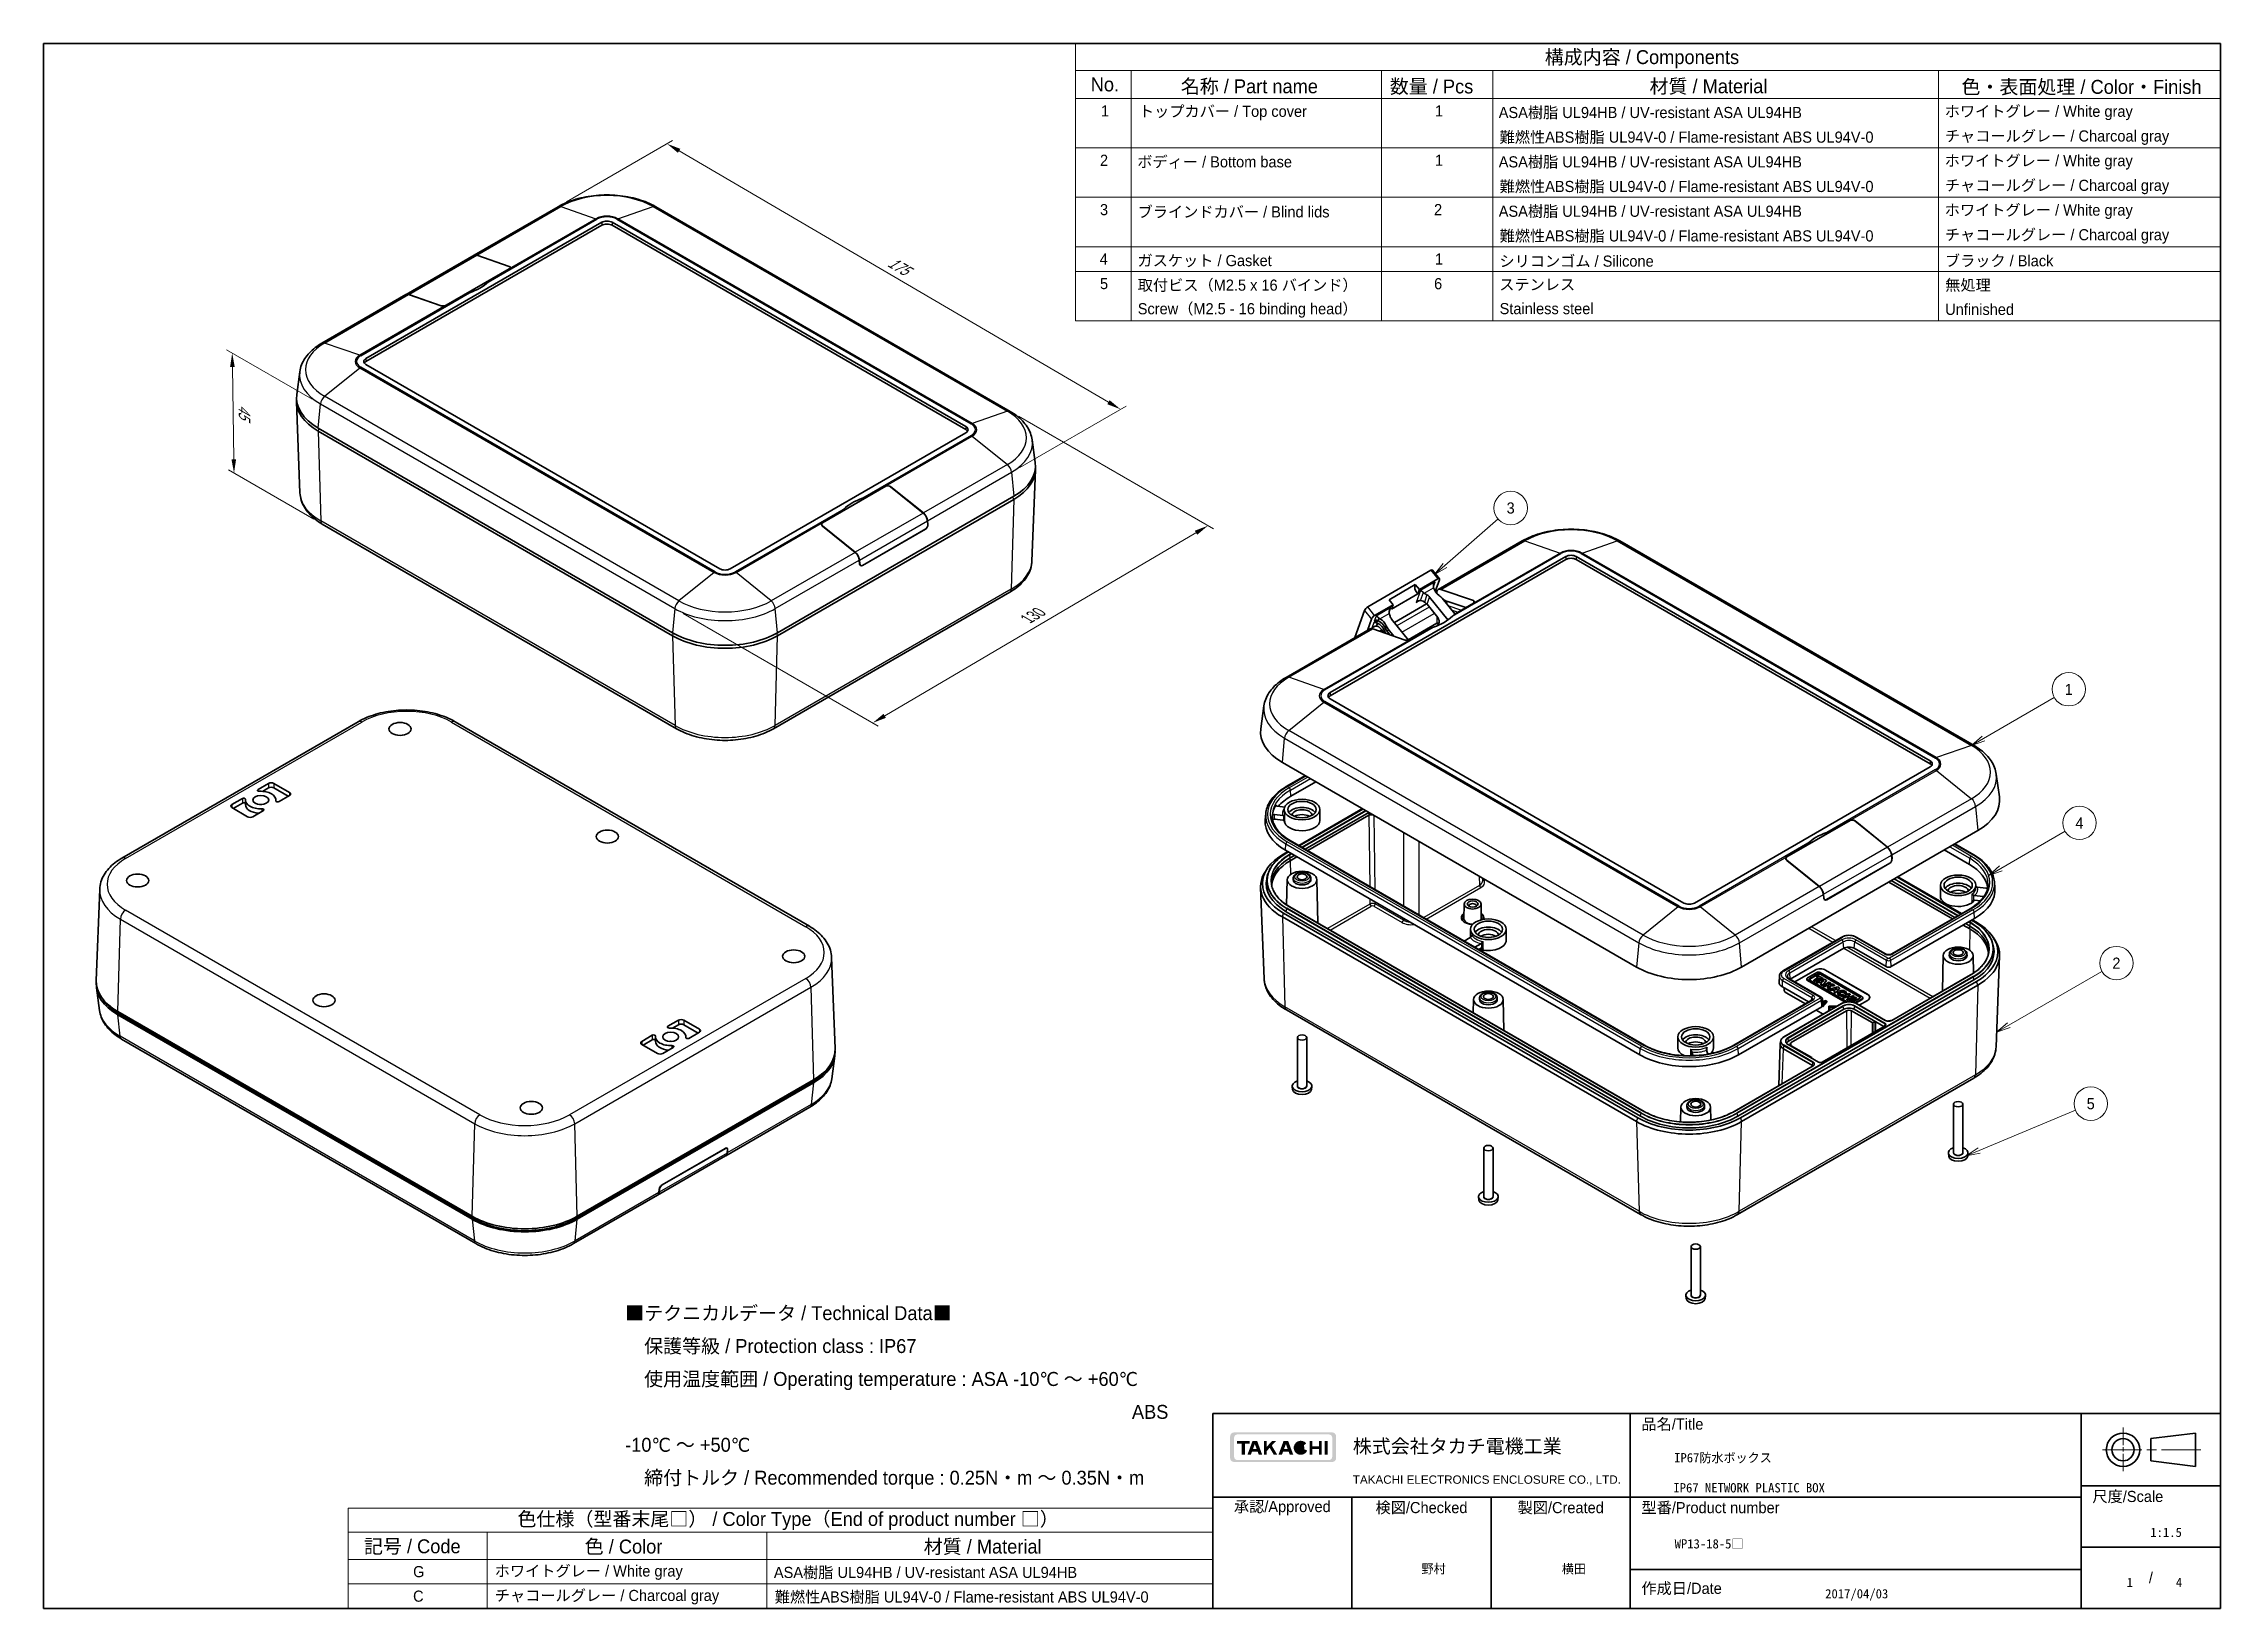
# Model space of a CAD drawing. Header units: millimetres. Extents: x 22 to 2984, y 12 to 577.
# Drawn here: x 22 to 608, y 12 to 434 of the extents above; entities that cross this region are included whole.
import ezdxf
from ezdxf.enums import TextEntityAlignment as Align

# ---------------------------------------------------------------- set-up
doc = ezdxf.new("R2018")
doc.units = ezdxf.units.MM
doc.header["$LTSCALE"] = 1.5
doc.linetypes.add('CHAIN', pattern=[0.3543, 0.2362, -0.0295, 0.0591, -0.0295])
doc.layers.get('Defpoints').update_dxf_attribs({"lineweight": 25})
for name, color, linetype, lineweight in [('Border (ISO)', 7, 'Continuous', 35), ('Dimension (ISO)', 7, 'Continuous', 18), ('Symbol (ISO)', 7, 'Continuous', 18), ('Title (ISO)', 7, 'Continuous', 35), ('Visible (ISO)', 7, 'Continuous', 35), ('Visible Narrow (ISO)', 7, 'Continuous', 25)]:
    doc.layers.add(name, color=color, linetype=linetype, lineweight=lineweight)
doc.layers.add('Hatch (ISO)', color=1, linetype='Continuous', lineweight=18, true_color=0xff0000)
doc.layers.add('Symbol (TK)', color=100, linetype='Continuous', lineweight=18, true_color=0x00ff3f)
doc.styles.add('Note Text (TK)', font='MS PGothic.ttf')
doc.styles.add('Note Text (TK2)', font='MS PGothic.ttf')
doc.dimstyles.new('Default - Method 1b (TK)', dxfattribs={"dimscale": 1.5, "dimtxt": 2.5, "dimasz": 2.5, "dimexe": 1, "dimexo": 1.5, "dimgap": 1, "dimtad": 1, "dimtoh": 1, "dimrnd": 1e-08, "dimdsep": 46, "dimtxsty": 'Note Text (TK)', "dimcen": 0.09, "dimdle": 5, "dimclrd": 100, "dimclre": 100, "dimclrt": 7, "dimadec": 1, "dimazin": 1, "dimtfac": 1, "dimtmove": 0, "dimatfit": 3, "dimfxl": 1, "dimtolj": 1, "dimlwd": -1, "dimlwe": -1, "dimarcsym": 0})

msp = doc.modelspace()

# ---------------------------------------------------------------- texts
at = {"layer": 'Symbol (ISO)', "color": 7, "insert": (178.45194, 64.38089), "char_height": 3.75, "width": 150.6973726, "attachment_point": 4, "line_spacing_factor": 1.418182, "style": 'Note Text (TK)'}
msp.add_mtext('■テクニカルデータ / Technical Data■\\P\u3000保護等級 / Protection class : IP67\\P\u3000使用温度範囲 / Operating temperature : ASA -10℃ ～ +60℃\\P\u3000\u3000\u3000\u3000\u3000\u3000\u3000\u3000\u3000\u3000\u3000\u3000\u3000\u3000\u3000\u3000\u3000\u3000\u3000\u3000\u3000\u3000\u3000\u3000\u3000\u3000{\\H0.8x;  } ABS -10℃ ～ +50℃\\P\u3000締付トルク / Recommended torque : 0.25N・m ～ 0.35N・m\\P ', dxfattribs=at)

# ---------------------------------------------------------------- blocks, each defined once
blk = doc.blocks.new('図面枠 tk図枠')
at = {"layer": 'Border (ISO)'}
for p, q in [((14.5, 289), (405.5, 289)), ((14.5, 289), (14.5, 8)), ((405.5, 289), (405.5, 8)), ((14.5, 8), (405.5, 8))]:
    blk.add_line(p, q, dxfattribs=at)
blk = doc.blocks.new('表題欄 tk表題欄')
at = {"layer": 'Hatch (ISO)'}
h = blk.add_hatch(color=256, dxfattribs=at)
edge = h.paths.add_edge_path(flags=0)
edge.add_arc((95.58, 236.3), 0.596, 270, 360)
edge.add_line((96.17, 236.3), (96.17, 239.71))
edge.add_arc((95.58, 239.71), 0.596, 0, 90)
edge.add_line((95.58, 240.31), (79.14, 240.31))
edge.add_arc((79.14, 239.71), 0.596, 90, 180)
edge.add_line((78.54, 239.71), (78.54, 236.3))
edge.add_arc((79.14, 236.3), 0.596, 180, 270)
edge.add_line((79.14, 235.7), (95.58, 235.7))
edge = h.paths.add_edge_path()
edge.add_line((77.84, 239.96), (77.84, 236.05))
edge.add_arc((78.54, 236.05), 0.702, 180, 270)
edge.add_line((78.54, 235.35), (96.17, 235.35))
edge.add_arc((96.17, 236.05), 0.702, 270, 360)
edge.add_line((96.87, 236.05), (96.87, 239.96))
edge.add_arc((96.17, 239.96), 0.702, 0, 90)
edge.add_line((96.17, 240.66), (78.54, 240.66))
edge.add_arc((78.54, 239.96), 0.702, 90, 180)
for points in [[(79.07, 239.15), (79.07, 238.66), (79.92, 238.66), (79.92, 236.66), (80.51, 236.66), (80.51, 238.66), (81.36, 238.66), (81.36, 239.15)], [(85.68, 236.66), (84.94, 237.89), (84.42, 237.32), (84.42, 236.66), (83.9, 236.66), (83.9, 239.15), (84.42, 239.15), (84.42, 238.1), (85.39, 239.15), (86.11, 239.15), (85.32, 238.3), (86.3, 236.66)], [(92.09, 239.15), (92.09, 236.66), (92.61, 236.66), (92.61, 237.66), (93.77, 237.66), (93.77, 236.66), (94.29, 236.66), (94.29, 239.15), (93.77, 239.15), (93.77, 238.15), (92.61, 238.15), (92.61, 239.15)], [(94.84, 239.15), (94.84, 236.66), (95.36, 236.66), (95.36, 239.15)]]:
    blk.add_hatch(color=256, dxfattribs=at).paths.add_polyline_path(points)
h = blk.add_hatch(color=256, dxfattribs=at)
h.paths.add_polyline_path([(82.59, 237.71), (81.95, 237.71), (82.27, 238.58)], flags=0)
h.paths.add_polyline_path([(82.78, 237.2), (81.76, 237.2), (81.57, 236.66), (80.95, 236.66), (81.86, 239.15), (82.68, 239.15), (83.59, 236.66), (82.98, 236.66)])
h = blk.add_hatch(color=256, dxfattribs=at)
h.paths.add_polyline_path([(87.53, 237.71), (88.16, 237.71), (87.85, 238.58)], flags=0)
h.paths.add_polyline_path([(87.14, 236.66), (87.34, 237.2), (88.35, 237.2), (88.55, 236.66), (89.17, 236.66), (88.25, 239.15), (87.44, 239.15), (86.52, 236.66)])
h = blk.add_hatch(color=256, dxfattribs=at)
edge = h.paths.add_edge_path()
edge.add_arc((90.52, 237.9), 1.27, 38.5505, 336.582)
edge.add_line((91.69, 237.4), (91.17, 237.62))
edge.add_ellipse((90.52, 237.9), major_axis=(0, -0.8), ratio=0.867347, start_angle=124.651, end_angle=429.4109, ccw=False)
edge.add_line((91.09, 238.36), (91.52, 238.7))
at = {"layer": 'Title (ISO)'}
for p, q in [((74.71, 244.05), (255.71, 244.05)), ((74.71, 209.05), (74.71, 244.05)), ((149.71, 244.05), (149.71, 209.05)), ((230.71, 244.05), (230.71, 209.05)), ((255.71, 244.05), (255.71, 209.05)), ((243.21, 239.55), (251.21, 240.55)), ((243.21, 239.55), (243.21, 235.55)), ((251.21, 234.55), (251.21, 240.55)), ((243.21, 235.55), (251.21, 234.55)), ((230.71, 231.05), (255.71, 231.05)), ((74.71, 229.05), (230.71, 229.05)), ((99.71, 229.05), (99.71, 209.05)), ((124.71, 229.05), (124.71, 209.05)), ((230.71, 220.05), (255.71, 220.05)), ((149.71, 216.05), (230.71, 216.05)), ((255.71, 209.05), (74.71, 209.05))]:
    blk.add_line(p, q, dxfattribs=at)
at = {"layer": 'Title (ISO)', "color": 4, "linetype": 'CHAIN', "lineweight": 18, "ltscale": 8.88956, "true_color": 0x00ffff}
blk.add_line((238.21, 241.55), (238.21, 233.55), dxfattribs=at)
at = {"layer": 'Title (ISO)', "color": 4, "linetype": 'CHAIN', "lineweight": 18, "ltscale": 20.001633, "true_color": 0x00ffff}
blk.add_line((252.21, 237.55), (234.21, 237.55), dxfattribs=at)
at = {"layer": 'Title (ISO)'}
for radius in [3, 2]:
    blk.add_circle((238.21, 237.55), radius, dxfattribs=at)
at = {"layer": 'Title (ISO)', "color": 1, "true_color": 0xff0000, "char_height": 2, "line_spacing_factor": 1.5, "style": 'Note Text (TK)'}
for s, insert, attachment_point in [('\\fＭＳ Ｐゴシック|b0|i0;\\H2.0000;品名/Title', (151.71, 242.05), 4), ('\\fＭＳ Ｐゴシック|b0|i0;\\H2.0000;承認/Approved', (87.21, 227.05), 5), ('\\fＭＳ Ｐゴシック|b0|i0;\\H2.0000;検図/Checked', (112.21, 227.05), 5), ('\\fＭＳ Ｐゴシック|b0|i0;\\H2.0000;製図/Created', (137.21, 227.05), 5), ('\\fＭＳ Ｐゴシック|b0|i0;\\H2.0000;型番/Product number', (151.71, 227.05), 4), ('\\fＭＳ Ｐゴシック|b0|i0;\\H2.0000;尺度/Scale', (232.71, 229.05), 4), ('\\fＭＳ Ｐゴシック|b0|i0;\\H2.0000;作成日/Date', (151.71, 212.55), 4)]:
    blk.add_mtext(s, dxfattribs=dict(at, insert=insert, attachment_point=attachment_point))
at = {"layer": 'Title (ISO)', "color": 7, "line_spacing_factor": 1.5, "style": 'Note Text (TK)'}
for s, insert, char_height, attachment_point in [('株式会社タカチ電機工業', (99.87, 238.05), 2.5, 4), ('\\fArial|b0|i0;\\H1.4986;TAKACHI ELECTRONICS ENCLOSURE CO., LTD.', (99.87, 232.05), 1.4986, 4), ('\\fＭＳ Ｐゴシック|b0|i0;\\H2.0000;/', (243.21, 214.55), 2, 5)]:
    blk.add_mtext(s, dxfattribs=dict(at, insert=insert, char_height=char_height, attachment_point=attachment_point))
at = {"layer": 'Title (ISO)', "color": 7, "lineweight": 30, "flags": 104}
for tag, height, p in [('<品名>', 2.5, (157.58, 236.95)), ('<Title>', 2, (157.45, 231.55)), ('<型番>', 3, (157.67, 221.49))]:
    blk.add_attdef(tag, text='', height=height, dxfattribs=at).set_placement(p, align=Align.MIDDLE_LEFT)
for tag, p in [('<尺度>', (243.11, 223.55)), ('<承認>', (87.21, 217.05)), ('<検図>', (112.22, 217)), ('<製図>', (137.41, 217)), ('作成日', (184.71, 212.53)), ('<ページ_No.>', (238.86, 214.55)), ('<総ページ数>', (247.7, 214.55))]:
    blk.add_attdef(tag, text='', height=2.5, dxfattribs=at).set_placement(p, align=Align.MIDDLE_CENTER)
blk = doc.blocks.new('*D5')
at = {"layer": 'Defpoints', "color": 0, "transparency": 16777216}
for p in [(160.39, 389.55), (311.9, 335), (282.55, 318.05)]:
    blk.add_point(p, dxfattribs=at)
at = {"layer": 'Dimension (ISO)', "color": 100, "transparency": 16777216}
for p, q in [((162.64, 390.84), (191.24, 407.36)), ((192.98, 404.6), (308.66, 336.89)), ((284.79, 319.34), (313.39, 335.86))]:
    blk.add_line(p, q, dxfattribs=at)
for points in [[(193.3, 405.14), (192.67, 404.06), (189.75, 406.5)], [(308.98, 337.43), (308.35, 336.35), (311.9, 335)]]:
    blk.add_solid(points, dxfattribs=at)
at = {"layer": 'Dimension (ISO)', "color": 7, "transparency": 16777216, "insert": (248.86, 375.41), "char_height": 3.75, "attachment_point": 4, "rotation": 329.65841, "style": 'Note Text (TK)'}
blk.add_mtext('\\A1;{\\Q29.658;\\W0.819;\\H0.816x; 175}', dxfattribs=at)
blk = doc.blocks.new('*D6')
at = {"layer": 'Defpoints', "color": 0, "transparency": 16777216}
for p in [(282.14, 334.43), (191.81, 281.31), (245.14, 250.52)]:
    blk.add_point(p, dxfattribs=at)
at = {"layer": 'Dimension (ISO)', "color": 100, "transparency": 16777216}
for p, q in [((284.38, 333.14), (336.96, 302.78)), ((332.24, 301.74), (248.37, 252.42)), ((194.05, 280.01), (246.63, 249.65))]:
    blk.add_line(p, q, dxfattribs=at)
for points in [[(331.92, 302.28), (332.56, 301.2), (335.47, 303.64)], [(248.05, 252.95), (248.69, 251.88), (245.14, 250.52)]]:
    blk.add_solid(points, dxfattribs=at)
at = {"layer": 'Dimension (ISO)', "color": 7, "transparency": 16777216, "insert": (285.98, 278.05), "char_height": 3.75, "attachment_point": 4, "rotation": 30.46135, "style": 'Note Text (TK)'}
blk.add_mtext('\\A1;{\\Q-29.539;\\W0.820;\\H0.816x; 130}', dxfattribs=at)
blk = doc.blocks.new('*D7')
at = {"layer": 'Defpoints', "color": 0, "transparency": 16777216}
for p in [(96.35, 336.42), (73.07, 317.79), (96.83, 304.07)]:
    blk.add_point(p, dxfattribs=at)
at = {"layer": 'Dimension (ISO)', "color": 100, "transparency": 16777216}
for p, q in [((94.08, 337.73), (71.07, 351.02)), ((72.64, 346.39), (73.01, 321.54)), ((94.56, 305.38), (71.55, 318.67))]:
    blk.add_line(p, q, dxfattribs=at)
for points in [[(73.26, 346.4), (72.01, 346.38), (72.58, 350.14)], [(73.63, 321.55), (72.38, 321.53), (73.07, 317.79)]]:
    blk.add_solid(points, dxfattribs=at)
at = {"layer": 'Dimension (ISO)', "color": 7, "transparency": 16777216, "insert": (75.81, 337.17), "char_height": 3.75, "attachment_point": 4, "rotation": 270.85882, "style": 'Note Text (TK)'}
blk.add_mtext('\\A1;{\\Q30.859;\\W0.809;\\H0.816x; 45}', dxfattribs=at)
blk = doc.blocks.new('構成内容 _ Components')
at = {"layer": 'Symbol (ISO)'}
for p, q in [((405.5, 289), (199.83, 289)), ((199.83, 289), (199.83, 284.16)), ((405.5, 289), (405.5, 284.16)), ((405.5, 284.16), (199.83, 284.16)), ((199.83, 284.16), (199.83, 279.12)), ((209.83, 284.16), (209.83, 279.12)), ((254.83, 284.16), (254.83, 279.12)), ((274.83, 284.16), (274.83, 279.12)), ((354.83, 284.16), (354.83, 279.12)), ((405.5, 284.16), (405.5, 279.12)), ((405.5, 279.12), (199.83, 279.12)), ((199.83, 279.12), (199.83, 239.22)), ((209.83, 279.12), (209.83, 239.22)), ((254.83, 279.12), (254.83, 239.22)), ((274.83, 279.12), (274.83, 239.22)), ((354.83, 279.12), (354.83, 239.22)), ((405.5, 279.12), (405.5, 239.22)), ((405.5, 270.25), (199.83, 270.25)), ((405.5, 261.39), (199.83, 261.39)), ((405.5, 252.52), (199.83, 252.52)), ((405.5, 248.09), (199.83, 248.09)), ((405.5, 239.22), (199.83, 239.22))]:
    blk.add_line(p, q, dxfattribs=at)
at = {"layer": 'Symbol (ISO)', "color": 7, "attachment_point": 7}
for s, insert, char_height, style in [('構成内容 / Components', (284.14, 284.56), 2.5, 'Note Text (TK)'), ('No.', (202.59, 280.38), 2.5, 'Note Text (TK)'), ('名称 / Part name', (218.76, 279.79), 2.5, 'Note Text (TK)'), ('数量 / Pcs', (256.3, 279.76), 2.5, 'Note Text (TK)'), ('材質 / Material', (302.95, 279.8), 2.5, 'Note Text (TK)'), ('色・表面処理 / Color・Finish', (358.98, 279.69), 2.5, 'Note Text (TK)'), ('1', (204.43, 275.91), 2, 'Note Text (TK2)'), ('トップカバー / Top cover', (211.24, 275.23), 2, 'Note Text (TK2)'), ('1', (264.43, 275.91), 2, 'Note Text (TK2)'), ('ASA樹脂 UL94HB / UV-resistant ASA UL94HB', (275.87, 275.4), 2, 'Note Text (TK2)'), ('ホワイトグレー / White gray', (355.97, 275.24), 2, 'Note Text (TK2)'), ('難燃性ABS樹脂 UL94V-0 / Flame-resistant ABS UL94V-0', (276.03, 270.97), 2, 'Note Text (TK2)'), ('チャコールグレー / Charcoal gray', (356, 270.8), 2, 'Note Text (TK2)'), ('2', (204.25, 267.04), 2, 'Note Text (TK2)'), ('ボディー / Bottom base', (210.95, 266.55), 2, 'Note Text (TK2)'), ('1', (264.43, 267.05), 2, 'Note Text (TK2)'), ('ASA樹脂 UL94HB / UV-resistant ASA UL94HB', (275.87, 266.54), 2, 'Note Text (TK2)'), ('ホワイトグレー / White gray', (355.97, 266.37), 2, 'Note Text (TK2)'), ('難燃性ABS樹脂 UL94V-0 / Flame-resistant ABS UL94V-0', (276.03, 262.11), 2, 'Note Text (TK2)'), ('チャコールグレー / Charcoal gray', (356, 261.94), 2, 'Note Text (TK2)'), ('3', (204.25, 258.15), 2, 'Note Text (TK2)'), ('ブラインドカバー / Blind lids', (211, 257.66), 2, 'Note Text (TK2)'), ('2', (264.25, 258.18), 2, 'Note Text (TK2)'), ('ASA樹脂 UL94HB / UV-resistant ASA UL94HB', (275.87, 257.67), 2, 'Note Text (TK2)'), ('ホワイトグレー / White gray', (355.97, 257.5), 2, 'Note Text (TK2)'), ('難燃性ABS樹脂 UL94V-0 / Flame-resistant ABS UL94V-0', (276.03, 253.24), 2, 'Note Text (TK2)'), ('チャコールグレー / Charcoal gray', (356, 253.07), 2, 'Note Text (TK2)'), ('4', (204.2, 249.31), 2, 'Note Text (TK2)'), ('ガスケット / Gasket', (210.99, 248.83), 2, 'Note Text (TK2)'), ('1', (264.43, 249.32), 2, 'Note Text (TK2)'), ('シリコンゴム / Silicone', (275.99, 248.82), 2, 'Note Text (TK2)'), ('ブラック / Black', (356, 248.79), 2, 'Note Text (TK2)'), ('5', (204.25, 244.87), 2, 'Note Text (TK2)'), ('取付ビス（M2.5 x 16 バインド）', (211.03, 244.36), 2, 'Note Text (TK2)'), ('6', (264.26, 244.85), 2, 'Note Text (TK2)'), ('ステンレス', (275.96, 244.6), 2, 'Note Text (TK2)'), ('無処理', (356.06, 244.42), 2, 'Note Text (TK2)'), ('Screw（M2.5 - 16 binding head）', (211.03, 239.78), 2, 'Note Text (TK2)'), ('Stainless steel', (276.03, 240.38), 2, 'Note Text (TK2)'), ('Unfinished', (356.06, 240.24), 2, 'Note Text (TK2)')]:
    blk.add_mtext(s, dxfattribs=dict(at, insert=insert, char_height=char_height, style=style))
blk = doc.blocks.new('バルーン1')
at = {"layer": 'Symbol (TK)', "color": 100, "true_color": 0x00ff40}
for p, q in [((362.94, 164.2), (375.66, 171.55)), ((362.69, 164.64), (360.78, 162.95)), ((362.94, 164.2), (360.78, 162.95)), ((360.78, 162.95), (363.19, 163.77))]:
    blk.add_line(p, q, dxfattribs=at)
at = {"layer": 'Symbol (TK)'}
blk.add_circle((378.26, 173.05), 3, dxfattribs=at)
at = {"layer": 'Symbol (TK)', "color": 7, "insert": (378.26, 173.02), "char_height": 2, "attachment_point": 5, "style": 'Note Text (TK2)'}
blk.add_mtext('1', dxfattribs=at)
blk = doc.blocks.new('バルーン2')
at = {"layer": 'Symbol (TK)', "color": 100, "true_color": 0x00ff40}
for p, q in [((366.04, 140.88), (377.59, 147.55)), ((365.79, 141.32), (363.88, 139.63)), ((366.04, 140.88), (363.88, 139.63)), ((363.88, 139.63), (366.29, 140.45))]:
    blk.add_line(p, q, dxfattribs=at)
at = {"layer": 'Symbol (TK)'}
blk.add_circle((380.18, 149.05), 3, dxfattribs=at)
at = {"layer": 'Symbol (TK)', "color": 7, "insert": (380.18, 149.03), "char_height": 2, "attachment_point": 5, "style": 'Note Text (TK2)'}
blk.add_mtext('4', dxfattribs=at)
blk = doc.blocks.new('バルーン3')
at = {"layer": 'Symbol (TK)', "color": 100, "true_color": 0x00ff40}
for p, q in [((367.47, 112.72), (384.21, 122.39)), ((367.22, 113.16), (365.3, 111.47)), ((367.47, 112.72), (365.3, 111.47)), ((365.3, 111.47), (367.72, 112.29))]:
    blk.add_line(p, q, dxfattribs=at)
at = {"layer": 'Symbol (TK)'}
blk.add_circle((386.81, 123.89), 3, dxfattribs=at)
at = {"layer": 'Symbol (TK)', "color": 7, "insert": (386.81, 123.87), "char_height": 2, "attachment_point": 5, "style": 'Note Text (TK2)'}
blk.add_mtext('2', dxfattribs=at)
blk = doc.blocks.new('バルーン4')
at = {"layer": 'Symbol (TK)', "color": 100, "true_color": 0x00ff40}
for p, q in [((362.15, 90.23), (379.44, 97.48)), ((361.96, 90.69), (359.85, 89.26)), ((362.15, 90.23), (359.85, 89.26)), ((359.85, 89.26), (362.35, 89.77))]:
    blk.add_line(p, q, dxfattribs=at)
at = {"layer": 'Symbol (TK)'}
blk.add_circle((382.2, 98.64), 3, dxfattribs=at)
at = {"layer": 'Symbol (TK)', "color": 7, "insert": (382.2, 98.63), "char_height": 2, "attachment_point": 5, "style": 'Note Text (TK2)'}
blk.add_mtext('5', dxfattribs=at)
blk = doc.blocks.new('バルーン5')
at = {"layer": 'Symbol (TK)', "color": 100, "true_color": 0x00ff40}
for p, q in [((266.2, 195.29), (275.75, 203.63)), ((265.87, 195.66), (264.32, 193.64)), ((266.2, 195.29), (264.32, 193.64)), ((264.32, 193.64), (266.53, 194.91))]:
    blk.add_line(p, q, dxfattribs=at)
at = {"layer": 'Symbol (TK)'}
blk.add_circle((278.01, 205.6), 3, dxfattribs=at)
at = {"layer": 'Symbol (TK)', "color": 7, "insert": (278.01, 205.59), "char_height": 2, "attachment_point": 5, "style": 'Note Text (TK2)'}
blk.add_mtext('3', dxfattribs=at)
blk = doc.blocks.new('テーブル1')
at = {"layer": 'Symbol (ISO)'}
for p, q in [((69.19, 25.98), (224.5, 25.98)), ((69.19, 25.98), (69.19, 21.7)), ((224.5, 25.98), (224.5, 21.7)), ((69.19, 21.7), (224.5, 21.7)), ((69.19, 21.7), (69.19, 16.8)), ((94.19, 21.7), (94.19, 16.8)), ((144.44, 21.7), (144.44, 16.8)), ((224.5, 21.7), (224.5, 16.8)), ((69.19, 16.8), (224.5, 16.8)), ((69.19, 16.8), (69.19, 8)), ((94.19, 16.8), (94.19, 8)), ((144.44, 16.8), (144.44, 8)), ((224.5, 16.8), (224.5, 8)), ((69.19, 12.4), (224.5, 12.4)), ((69.19, 8), (224.5, 8))]:
    blk.add_line(p, q, dxfattribs=at)
at = {"layer": 'Symbol (ISO)', "color": 7, "attachment_point": 7}
for s, insert, char_height, style in [('色仕様（型番末尾□） / Color Type（End of product number □）', (99.62, 22.06), 2.5, 'Note Text (TK)'), ('記号 / Code', (72.05, 17.63), 2.5, 'Note Text (TK)'), ('色 / Color', (111.7, 17.63), 2.5, 'Note Text (TK)'), ('材質 / Material', (172.59, 17.58), 2.5, 'Note Text (TK)'), ('ホワイトグレー / White gray', (95.53, 13.13), 2, 'Note Text (TK2)'), ('ASA樹脂 UL94HB / UV-resistant ASA UL94HB', (145.68, 13.25), 2, 'Note Text (TK2)'), ('G', (80.88, 13.58), 2, 'Note Text (TK2)'), ('C', (80.87, 9.18), 2, 'Note Text (TK2)'), ('チャコールグレー / Charcoal gray', (95.55, 8.73), 2, 'Note Text (TK2)'), ('難燃性ABS樹脂 UL94V-0 / Flame-resistant ABS UL94V-0', (145.83, 8.84), 2, 'Note Text (TK2)')]:
    blk.add_mtext(s, dxfattribs=dict(at, insert=insert, char_height=char_height, style=style))

# ---------------------------------------------------------------- dimensions: what is measured, and where the dimension line sits
at = {"layer": 'Dimension (ISO)', "color": 100, "true_color": 0x00ff3f}
for base, p1, p2, angle, text, override, picture, middle in [((311.89994, 334.99685), (160.39272, 389.54782), (282.54503, 318.04879), 149.65841246, '{\\Q29.658;\\W0.819;\\H0.816x; 175}', {"dimtoh": 0, "dimdec": 2, "dimlfac": 1.220537, "dimtp": 0, "dimtm": 0, "dimtdec": 2, "dimtofl": 0, "dimatfit": 1}, '*D5', (250.82379, 370.74637)), ((73.0658, 317.79381), (96.34755, 336.41996), (96.83246, 304.07213), 90.85882207, '{\\Q30.859;\\W0.809;\\H0.816x; 45}', {"dimtoh": 0, "dimdec": 2, "dimlfac": 1.235388, "dimtp": 0, "dimtm": 0, "dimtdec": 2, "dimtofl": 0, "dimatfit": 1}, '*D7', (72.82335, 333.96773)), ((245.139, 250.51517), (282.13946, 334.4343), (191.80697, 281.30644), 30.46134855, '{\\Q-29.539;\\W0.820;\\H0.816x; 130}', {"dimtoh": 0, "dimdec": 2, "dimlfac": 1.219065, "dimtp": 0, "dimtm": 0, "dimtdec": 2, "dimtofl": 0, "dimatfit": 1}, '*D6', (290.30525, 277.0791))]:
    dim = msp.add_linear_dim(base=base, p1=p1, p2=p2, angle=angle, text=text, dimstyle='Default - Method 1b (TK)', override=override, dxfattribs=at)
    dim.commit()
    dim.dimension.update_dxf_attribs({"geometry": picture, "text_midpoint": middle, "dimtype": 160})

# ---------------------------------------------------------------- linework, layer by layer
at = {"layer": 'Visible (ISO)'}
for p, q in [((160.39272, 389.54782), (137.76531, 376.48387)), ((282.13946, 334.4343), (186.68005, 389.54782)), ((108.62398, 348.69536), (172.12217, 385.35606)), ((108.62398, 347.87887), (172.12217, 384.53956)), ((174.9506, 385.35606), (270.26859, 330.32419)), ((174.9506, 384.53956), (270.26859, 329.50769)), ((119.41589, 365.88983), (137.72995, 376.46346)), ((138.4526, 376.49282), (147.23612, 373.45012)), ((138.48796, 376.51323), (147.23612, 373.48278)), ((147.23612, 372.86224), (130.19485, 363.02346)), ((147.23612, 372.82958), (142.28637, 369.97184)), ((147.49972, 373.18662), (147.49972, 373.07565)), ((119.38053, 365.86942), (96.75311, 352.80547)), ((128.85134, 362.86832), (120.10318, 365.89877)), ((128.92205, 362.87649), (120.13854, 365.91919)), ((135.2153, 365.88936), (130.26556, 363.03162)), ((203.94198, 292.0305), (108.62398, 347.06237)), ((90.79451, 345.11179), (89.9586, 338.98813)), ((90.84088, 312.47534), (89.90166, 337.00926)), ((95.75464, 329.91594), (191.21406, 274.80242)), ((95.75464, 329.09945), (191.21406, 273.98593)), ((270.26859, 328.6912), (206.7704, 292.0305)), ((288.09807, 326.74062), (288.93398, 320.61695)), ((288.0517, 294.10417), (288.99092, 318.63808)), ((219.49833, 274.80242), (283.13794, 311.54477)), ((231.65646, 304.44457), (248.69773, 314.28335)), ((243.67727, 311.43378), (248.62702, 314.29152)), ((243.67727, 311.43378), (243.67727, 311.38479)), ((249.97052, 314.13638), (258.75404, 307.03675)), ((250.04123, 314.12822), (258.7894, 307.05716)), ((219.49833, 273.98593), (283.13794, 310.72827)), ((231.65646, 304.49356), (236.60621, 307.3513)), ((236.60621, 307.30231), (236.60621, 307.3513)), ((259.91761, 304.98484), (260.00769, 303.99671)), ((96.83246, 304.07213), (192.29187, 248.95861)), ((231.39285, 304.0341), (231.39285, 303.86765)), ((240.43998, 296.46312), (231.65646, 303.56275)), ((240.40462, 296.44271), (231.65646, 303.51376)), ((259.41058, 302.79011), (242.3693, 292.95133)), ((259.37915, 302.72661), (242.40859, 292.92865)), ((259.88226, 304.96443), (259.97626, 303.93321)), ((420.14403, 299.51645), (397.51661, 286.45251)), ((541.89077, 244.40294), (446.43136, 299.51645)), ((241.62291, 293.38226), (241.53283, 294.37038)), ((241.6622, 293.35958), (241.56819, 294.3908)), ((368.37529, 258.664), (431.87348, 295.3247)), ((368.37529, 257.84751), (431.87348, 294.5082)), ((434.70191, 295.3247), (530.0199, 240.29283)), ((434.70191, 294.5082), (530.0199, 239.47633)), ((241.89859, 292.91871), (241.76512, 292.99577)), ((395.53589, 291.62872), (378.49462, 281.78994)), ((384.25095, 283.70867), (391.32202, 287.79115)), ((391.32202, 287.79115), (392.42429, 286.41991)), ((397.40939, 289.29806), (392.42429, 286.41991)), ((395.96427, 291.68378), (397.83777, 289.35312)), ((396.71308, 285.88589), (397.83782, 289.07567)), ((218.42051, 248.95861), (282.06012, 285.70095)), ((385.35322, 282.33742), (380.36812, 279.45927)), ((385.35322, 282.33742), (384.25095, 283.70867)), ((392.01642, 285.2632), (384.94536, 281.18071)), ((384.94536, 281.18071), (385.35322, 282.33742)), ((385.68637, 277.55837), (394.38189, 282.57873)), ((392.42429, 286.41991), (392.01642, 285.2632)), ((393.76563, 283.07268), (393.43366, 283.26434)), ((393.74053, 285.45344), (394.45887, 285.03871)), ((397.35972, 278.88266), (394.48733, 282.45597)), ((400.1215, 278.27539), (395.18057, 284.422)), ((397.08141, 285.42139), (397.11105, 285.7123)), ((398.23926, 286.48187), (406.98743, 283.45142)), ((401.95606, 279.85687), (398.54089, 284.10541)), ((399.45705, 282.96568), (399.93677, 283.24265)), ((400.11743, 283.24999), (404.90023, 281.59318)), ((406.98743, 282.79822), (402.03768, 279.94048)), ((379.13184, 275.83805), (356.50442, 262.77411)), ((377.65025, 280.83271), (375.0602, 273.48729)), ((379.52375, 278.50204), (378.44448, 275.44121)), ((388.60265, 272.83696), (379.85449, 275.86741)), ((380.84351, 276.59358), (381.11865, 277.37389)), ((381.58706, 278.70229), (381.34973, 278.02923)), ((385.51645, 273.90605), (384.0452, 275.73632)), ((384.322, 280.01566), (384.51448, 279.29732)), ((389.50029, 272.81379), (384.92752, 278.5024)), ((397.08399, 277.36187), (389.40716, 272.92965)), ((394.96661, 275.858), (390.01686, 273.00026)), ((397.67031, 277.36492), (397.18429, 276.67349)), ((381.6689, 275.23888), (382.29491, 275.60031)), ((383.81412, 275.08097), (384.46609, 274.26991)), ((350.54582, 255.08043), (349.70991, 248.95676)), ((463.69329, 201.99914), (368.37529, 257.03101)), ((42.86512, 214.10466), (106.50473, 250.84701)), ((132.63336, 250.84701), (228.09278, 195.73349)), ((355.50595, 239.88458), (450.96536, 184.77106)), ((356.57756, 233.34918), (361.70157, 236.30753)), ((357.75881, 230.74552), (364.54704, 234.6647)), ((530.0199, 238.65984), (466.52171, 201.99914)), ((547.84938, 236.70926), (548.68529, 230.58559)), ((72.47573, 228.51413), (75.31479, 230.15326)), ((75.31479, 228.92851), (72.82929, 227.4935)), ((76.15391, 228.51413), (76.15391, 229.73887)), ((79.53617, 232.59047), (82.37523, 234.2296)), ((82.37523, 233.00486), (80.78397, 232.08614)), ((83.78944, 234.2296), (88.03208, 231.78011)), ((87.67853, 230.75949), (83.78944, 233.00486)), ((84.35391, 229.45973), (84.35391, 229.73887)), ((88.03208, 230.96362), (85.19302, 229.32448)), ((76.71837, 225.24814), (72.47573, 227.69763)), ((80.97165, 226.88727), (78.13259, 225.24814)), ((351.04113, 226.07455), (350.89902, 224.41714)), ((353.39597, 225.80506), (355.60417, 225.55008)), ((355.60417, 224.32533), (353.44794, 224.57431)), ((356.14511, 227.84275), (354.18043, 228.06961)), ((356.00925, 226.53486), (356.00925, 227.18806)), ((359.90627, 217.52196), (377.0727, 227.43301)), ((360.06099, 217.43263), (377.22743, 227.34368)), ((361.67403, 216.50134), (378.84036, 226.41232)), ((378.8286, 225.6273), (362.348, 216.11222)), ((365.60925, 224.24867), (365.60925, 227.18806)), ((378.82899, 225.62752), (378.8286, 225.6273)), ((491.40776, 214.41321), (508.44904, 224.25199)), ((503.42858, 221.40242), (508.37833, 224.26015)), ((509.72183, 224.10502), (518.50535, 217.00539)), ((509.79254, 224.09686), (518.5407, 217.0258)), ((453.06507, 163.7367), (357.60566, 218.85022)), ((479.24963, 184.77106), (542.88924, 221.51341)), ((491.40776, 214.4622), (496.35751, 217.31993)), ((496.35751, 217.27094), (496.35751, 217.31993)), ((503.42858, 221.40242), (503.42858, 221.35343)), ((536.69362, 217.93636), (541.81763, 214.97801)), ((351.4075, 211.20514), (350.9398, 210.4907)), ((355.8595, 215.18556), (357.01065, 215.85018)), ((356.37425, 216.2176), (451.83367, 161.10408)), ((356.70062, 215.49252), (357.16538, 215.76084)), ((357.62727, 214.16494), (358.77842, 214.82955)), ((359.45239, 214.44044), (357.62727, 213.38671)), ((491.14416, 214.00274), (491.14416, 213.83629)), ((500.19128, 206.43176), (491.40776, 213.53139)), ((500.15593, 206.41134), (491.40776, 213.4824)), ((519.16188, 212.75875), (502.12061, 202.91997)), ((519.13046, 212.69524), (502.15989, 202.89729)), ((519.63356, 214.93307), (519.72757, 213.90184)), ((519.66892, 214.95348), (519.759, 213.96535)), ((533.84815, 216.29353), (540.63638, 212.37435)), ((36.87354, 205.70145), (35.93432, 181.16753)), ((350.59219, 181.61915), (349.65297, 206.15307)), ((351.45294, 209.29382), (351.29244, 208.55644)), ((356.80955, 208.27384), (356.66501, 201.51304)), ((358.44342, 208.80298), (358.4109, 208.29669)), ((363.17508, 208.80298), (363.2076, 208.29669)), ((364.80894, 208.27384), (365.05784, 196.63229)), ((409.48849, 208.71775), (409.50957, 208.02054)), ((536.04719, 197.74105), (518.88075, 207.6521)), ((519.55472, 208.04121), (536.72116, 198.13017)), ((521.16776, 208.9725), (538.3342, 199.06146)), ((521.32249, 209.06183), (538.48892, 199.15079)), ((532.78594, 203.83626), (532.78594, 206.77564)), ((542.38594, 206.12245), (542.38594, 206.77564)), ((544.99923, 206.03575), (542.79102, 206.29074)), ((547.35406, 207.70338), (547.49618, 206.04597)), ((452.02602, 144.5586), (356.56661, 199.67212)), ((452.95267, 145.88619), (357.49325, 200.9997)), ((404.4712, 201.71828), (404.44554, 197.71601)), ((409.07117, 201.71828), (409.09684, 197.71601)), ((501.37422, 203.35089), (501.28414, 204.33902)), ((501.4135, 203.32821), (501.3195, 204.35943)), ((501.6499, 202.88735), (501.51643, 202.96441)), ((540.78953, 200.47905), (519.71775, 188.31325)), ((542.00655, 204.02618), (544.21476, 203.7712)), ((543.58663, 202.61899), (542.00655, 202.80144)), ((355.50595, 198.24325), (450.96536, 143.12974)), ((451.31892, 144.15036), (355.8595, 199.26388)), ((406.21383, 192.74687), (406.21383, 194.93644)), ((415.81383, 191.99706), (415.81383, 194.93644)), ((519.53494, 184.86413), (542.02094, 197.84643)), ((540.76792, 195.01553), (538.94281, 196.06927)), ((539.61678, 196.45838), (540.76792, 195.79377)), ((541.22982, 197.38967), (541.69457, 197.12135)), ((541.38454, 197.479), (542.53569, 196.81439)), ((406.12903, 192.68775), (404.52471, 191.76149)), ((407.35313, 190.1285), (408.95745, 191.05476)), ((408.95745, 189.83001), (408.41379, 189.51613)), ((506.21201, 192.8448), (490.37282, 183.70004)), ((492.33824, 181.49121), (506.73631, 189.80393)), ((509.60429, 189.80393), (518.16029, 184.86413)), ((517.97748, 188.31325), (510.12859, 192.8448)), ((533.58625, 187.86143), (533.38154, 178.28663)), ((535.22011, 188.39057), (535.18759, 187.88427)), ((539.95178, 188.39057), (539.9843, 187.88427)), ((541.58564, 187.86143), (541.68715, 183.11333)), ((546.94225, 190.92265), (547.10275, 190.18527)), ((546.98769, 192.83397), (547.4554, 192.11953)), ((547.803, 163.24797), (548.74223, 187.78189)), ((234.08435, 187.33028), (235.02358, 162.79636)), ((489.41642, 182.33656), (489.34599, 180.69032)), ((493.5601, 180.78577), (499.04862, 183.95456)), ((493.57425, 180.7776), (499.04862, 183.93823)), ((499.48007, 183.26609), (496.97213, 181.81814)), ((497.58076, 181.6485), (499.77389, 182.91471)), ((499.77389, 182.73508), (497.58076, 181.46887)), ((499.98426, 182.01173), (498.6988, 181.26957)), ((499.76107, 182.5041), (499.44626, 182.32235)), ((499.44626, 182.32235), (499.98426, 182.01173)), ((499.44626, 182.14272), (499.44626, 182.32235)), ((499.8287, 181.92192), (499.44626, 182.14272)), ((501.22249, 181.66035), (499.76107, 182.5041)), ((511.71545, 176.72302), (500.38251, 183.26609)), ((500.53991, 182.91471), (511.10683, 176.81389)), ((511.10683, 176.63426), (500.53991, 182.73508)), ((501.87705, 183.95456), (513.19076, 177.42259)), ((501.87705, 183.93823), (513.19076, 177.40626)), ((540.90194, 182.62853), (519.68884, 170.38114)), ((36.82717, 173.065), (35.99126, 179.18866)), ((37.68885, 176.11546), (37.22115, 176.82989)), ((407.01413, 176.02223), (406.93782, 172.45287)), ((408.648, 176.55137), (408.61548, 176.04507)), ((413.37966, 176.55137), (413.41218, 176.04507)), ((415.01353, 176.02223), (415.19172, 167.68748)), ((541.82858, 181.30095), (478.18897, 144.5586)), ((542.53569, 180.8927), (478.89608, 144.15036)), ((479.24963, 143.12974), (542.88924, 179.87208)), ((490.21967, 179.42871), (497.27448, 175.35561)), ((496.41607, 174.86001), (491.27045, 177.83084)), ((492.10802, 181.62413), (500.66402, 176.68432)), ((496.78523, 181.378), (496.78523, 181.55762)), ((496.97213, 181.29711), (507.33276, 175.31541)), ((507.10432, 175.26767), (496.97213, 181.11748)), ((507.69614, 175.36612), (497.58076, 181.20624)), ((498.6988, 181.26957), (498.6988, 181.08994)), ((498.6988, 181.26957), (499.07656, 181.05147)), ((499.07656, 180.87184), (498.6988, 181.08994)), ((499.07656, 181.05147), (500.36203, 181.79363)), ((500.36203, 181.614), (499.07656, 180.87184)), ((499.07656, 180.87184), (499.07656, 181.05147)), ((501.55545, 181.46811), (499.35988, 180.88789)), ((499.35988, 180.88789), (499.7462, 180.66485)), ((499.35988, 180.70826), (499.35988, 180.88789)), ((499.7462, 180.48522), (499.35988, 180.70826)), ((499.7462, 180.66485), (500.22153, 180.79046)), ((499.7462, 180.48522), (499.7462, 180.66485)), ((500.22153, 180.61083), (499.7462, 180.48522)), ((500.22153, 180.79046), (500.8416, 180.43247)), ((500.22153, 180.61083), (500.22153, 180.79046)), ((500.73678, 180.31335), (500.22153, 180.61083)), ((500.36203, 181.79363), (500.90769, 181.47859)), ((500.36203, 181.614), (500.36203, 181.79363)), ((500.90769, 181.29897), (500.36203, 181.614)), ((500.8416, 180.43247), (500.60816, 180.1672)), ((500.60816, 180.1672), (500.98902, 179.94731)), ((500.60816, 179.98757), (500.60816, 180.1672)), ((500.98902, 179.76768), (500.60816, 179.98757)), ((500.67468, 180.91022), (501.43999, 181.11247)), ((501.06414, 180.68536), (500.67468, 180.91022)), ((501.23402, 180.87841), (500.88812, 180.78699)), ((500.90769, 181.47859), (501.22249, 181.66035)), ((501.22249, 181.48072), (500.90769, 181.29897)), ((500.90769, 181.29897), (500.90769, 181.47859)), ((500.98902, 179.94731), (502.06727, 181.17261)), ((502.06727, 180.99299), (500.98902, 179.76768)), ((500.98902, 179.76768), (500.98902, 179.94731)), ((501.00872, 176.16836), (501.15084, 174.51095)), ((501.43999, 181.11247), (501.06414, 180.68536)), ((501.22249, 181.48072), (501.22249, 181.66035)), ((502.85674, 180.71624), (501.25633, 179.7924)), ((501.25633, 179.7924), (501.59434, 179.59722)), ((501.25633, 179.7924), (501.25633, 179.61277)), ((501.59434, 179.41759), (501.25633, 179.61277)), ((502.06727, 181.17261), (501.55545, 181.46811)), ((501.59434, 179.59722), (502.01717, 179.8413)), ((502.01717, 179.66167), (501.59434, 179.41759)), ((501.59434, 179.59722), (501.59434, 179.41759)), ((502.01717, 179.8413), (502.7242, 179.85282)), ((502.01717, 179.8413), (502.01717, 179.66167)), ((502.6447, 179.6719), (502.01717, 179.66167)), ((502.06727, 180.99299), (502.06727, 181.17261)), ((502.7242, 179.85282), (502.40594, 179.12856)), ((502.40594, 179.12856), (502.80398, 178.89871)), ((502.40594, 179.12856), (502.40594, 178.94893)), ((502.80398, 178.71908), (502.40594, 178.94893)), ((502.51523, 180.12881), (503.19475, 180.52106)), ((503.83673, 180.15034), (502.51523, 180.12881)), ((502.80398, 178.89871), (503.22685, 179.86101)), ((503.22685, 179.68139), (502.80398, 178.71908)), ((502.80398, 178.89871), (502.80398, 178.71908)), ((503.19475, 180.34143), (502.83545, 180.13402)), ((503.19475, 180.52106), (502.85674, 180.71624)), ((505.13897, 179.39917), (502.9434, 178.81894)), ((502.9434, 178.81894), (502.9434, 178.63932)), ((502.9434, 178.81894), (503.32972, 178.5959)), ((503.32972, 178.41627), (502.9434, 178.63932)), ((503.19475, 180.52106), (503.19475, 180.34143)), ((503.22685, 179.86101), (504.30728, 179.87862)), ((503.22685, 179.86101), (503.22685, 179.68139)), ((504.30728, 179.69899), (503.22685, 179.68139)), ((503.32972, 178.5959), (503.80505, 178.72152)), ((503.32972, 178.41627), (503.32972, 178.5959)), ((503.80505, 178.54189), (503.32972, 178.41627)), ((503.80505, 178.72152), (504.42512, 178.36352)), ((503.80505, 178.72152), (503.80505, 178.54189)), ((504.3203, 178.24441), (503.80505, 178.54189)), ((504.30728, 179.87862), (503.83673, 180.15034)), ((504.42512, 178.36352), (504.19168, 178.09825)), ((504.19168, 178.09825), (504.57254, 177.87836)), ((504.19168, 178.09825), (504.19168, 177.91862)), ((504.57254, 177.69873), (504.19168, 177.91862)), ((504.2582, 178.84127), (505.02351, 179.04352)), ((504.64766, 178.61642), (504.2582, 178.84127)), ((504.30728, 179.87862), (504.30728, 179.69899)), ((504.81754, 178.80946), (504.47164, 178.71805)), ((504.57254, 177.87836), (505.65079, 179.10367)), ((505.65079, 178.92404), (504.57254, 177.69873)), ((504.57254, 177.87836), (504.57254, 177.69873)), ((505.02351, 179.04352), (504.64766, 178.61642)), ((505.65079, 179.10367), (505.13897, 179.39917)), ((505.15642, 177.61724), (505.15642, 177.79687)), ((505.65079, 179.10367), (505.65079, 178.92404)), ((508.12273, 177.67649), (506.52246, 176.75257)), ((506.52246, 176.75257), (506.85563, 176.56022)), ((506.52246, 176.57294), (506.52246, 176.75257)), ((506.85563, 176.38059), (506.52246, 176.57294)), ((506.73972, 177.17543), (506.55061, 177.45144)), ((506.73972, 176.9958), (506.73972, 177.17543)), ((506.85563, 176.56022), (507.49835, 176.9313)), ((507.49835, 176.75167), (506.85563, 176.38059)), ((506.85563, 176.38059), (506.85563, 176.56022)), ((506.97316, 177.75385), (506.97316, 177.57422)), ((506.97316, 177.75385), (507.46414, 177.7218)), ((507.46414, 177.54217), (506.97316, 177.57422)), ((507.46414, 177.54217), (507.46414, 177.7218)), ((507.47146, 177.61724), (507.47146, 177.79687)), ((507.49835, 176.9313), (508.24339, 176.50115)), ((507.49835, 176.75167), (507.49835, 176.9313)), ((508.08783, 176.41134), (507.49835, 176.75167)), ((508.24339, 176.50115), (507.60067, 176.13007)), ((507.60067, 176.13007), (507.60067, 175.95044)), ((507.60067, 176.13007), (507.93383, 175.93772)), ((507.93383, 175.75809), (507.60067, 175.95044)), ((507.81316, 177.11305), (508.4559, 177.48414)), ((508.55819, 176.6829), (507.81316, 177.11305)), ((507.93383, 175.93772), (509.53411, 176.86164)), ((509.53411, 176.68201), (507.93383, 175.75809)), ((508.4559, 177.30451), (507.96872, 177.02323)), ((508.4559, 177.48414), (508.12273, 177.67649)), ((509.89088, 176.65565), (508.29061, 175.73173)), ((508.4559, 177.30451), (508.4559, 177.48414)), ((509.20094, 177.05399), (508.55819, 176.6829)), ((508.6264, 175.53786), (510.22667, 176.46178)), ((510.22667, 176.28215), (508.6407, 175.36649)), ((509.53411, 176.86164), (509.20094, 177.05399)), ((511.10683, 176.37163), (509.2067, 175.27459)), ((509.53411, 176.68201), (509.53411, 176.86164)), ((509.79135, 175.09112), (511.71545, 176.202)), ((510.22667, 176.46178), (509.89088, 176.65565)), ((511.71545, 176.02237), (509.96723, 175.01303)), ((510.22667, 176.28215), (510.22667, 176.46178)), ((511.90235, 176.28288), (511.90235, 176.46251)), ((137.24671, 117.63389), (41.7873, 172.74741)), ((137.24671, 116.81739), (41.7873, 171.93091)), ((42.14085, 172.13504), (137.60027, 117.02152)), ((189.98625, 168.82209), (192.82531, 170.46122)), ((194.23952, 170.46122), (198.48216, 168.01173)), ((356.58376, 173.21593), (452.04318, 118.10242)), ((498.22171, 175.9025), (477.14992, 163.7367)), ((478.38133, 161.10408), (500.86732, 174.08638)), ((506.18332, 174.91283), (490.62632, 165.93099)), ((506.75609, 173.38093), (491.90685, 164.80772)), ((492.61395, 164.39947), (507.46319, 172.97269)), ((501.25396, 172.06686), (499.31169, 173.18823)), ((501.04273, 174.01682), (500.89424, 174.10255)), ((501.02553, 174.20637), (501.04273, 174.19645)), ((501.04273, 174.19645), (502.22622, 175.61109)), ((502.22622, 175.43146), (501.04273, 174.01682)), ((501.04273, 174.19645), (501.04273, 174.01682)), ((502.00383, 175.73948), (501.06791, 175.47806)), ((501.08644, 175.26193), (501.72682, 175.4504)), ((501.51252, 175.2077), (501.10146, 175.08672)), ((501.28593, 174.95107), (501.10409, 175.05605)), ((501.72682, 175.4504), (501.28593, 174.95107)), ((502.22622, 175.61109), (502.00383, 175.73948)), ((502.22622, 175.61109), (502.22622, 175.43146)), ((502.77375, 174.23925), (502.74514, 173.14148)), ((502.74514, 173.14148), (502.99224, 173.14748)), ((502.74514, 173.14148), (502.74514, 172.96185)), ((502.80672, 172.96334), (502.74514, 172.96185)), ((504.67515, 174.25577), (502.77375, 174.23925)), ((502.99224, 173.14748), (503.01045, 174.10259)), ((502.99224, 173.14748), (502.99224, 173.07046)), ((503.01045, 173.92296), (502.99422, 173.0716)), ((503.01045, 174.10259), (504.66474, 174.1131)), ((503.01045, 174.10259), (503.01045, 173.92296)), ((504.48505, 173.93233), (503.01045, 173.92296)), ((504.66474, 174.1131), (504.67515, 174.25577)), ((504.66474, 174.1131), (504.66474, 174.03608)), ((504.67515, 174.07614), (504.67256, 174.04059)), ((504.67515, 174.25577), (504.67515, 174.07614)), ((507.93383, 175.75809), (507.93383, 175.93772)), ((508.29061, 175.73173), (508.29061, 175.5521)), ((508.29061, 175.73173), (508.6264, 175.53786)), ((508.60649, 175.36973), (508.29061, 175.5521)), ((508.6264, 175.36787), (508.6264, 175.53786)), ((508.87741, 172.97269), (514.39286, 169.78834)), ((515.38277, 170.03331), (509.58452, 173.38093)), ((518.00649, 170.38108), (510.15728, 174.91283)), ((513.19076, 175.7896), (510.91471, 174.47552)), ((138.24519, 110.2578), (42.78577, 165.37132)), ((182.92581, 164.74574), (185.76487, 166.38487)), ((183.27937, 163.72512), (185.76487, 165.16013)), ((186.60399, 165.97049), (186.60399, 164.74574)), ((191.23405, 168.31776), (192.82531, 169.23647)), ((194.23952, 169.23647), (198.12861, 166.99111)), ((194.80399, 165.97049), (194.80399, 165.69135)), ((198.48216, 167.19523), (195.6431, 165.5561)), ((359.55925, 152.80522), (359.55925, 165.78752)), ((362.05925, 152.80522), (362.05925, 165.78752)), ((462.07527, 163.01143), (462.07527, 165.95082)), ((471.67527, 163.01143), (471.67527, 165.95082)), ((489.63709, 164.20711), (489.79758, 164.9445)), ((517.92097, 168.95221), (500.95041, 159.15425)), ((514.67566, 169.78834), (515.09997, 170.03331)), ((517.58813, 168.76005), (515.38277, 170.03331)), ((187.16845, 161.47976), (182.92581, 163.92925)), ((191.42173, 163.11889), (188.58267, 161.47976)), ((233.26904, 157.74428), (233.73675, 158.45872)), ((234.13073, 154.69382), (234.96664, 160.81749)), ((465.87667, 161.88422), (466.2228, 160.88503)), ((470.15673, 161.30445), (469.799, 162.33713)), ((489.61414, 164.02144), (489.27555, 152.82202)), ((498.34152, 158.23492), (490.49231, 162.76666)), ((499.97527, 159.15425), (491.77283, 163.88993)), ((498.12941, 160.39863), (492.61395, 163.58298)), ((498.11608, 160.22766), (498.12941, 160.23535)), ((498.18795, 160.319), (498.19204, 160.1838)), ((165.17743, 117.02152), (228.81704, 153.76386)), ((229.1706, 154.37624), (165.53099, 117.63389)), ((229.1706, 153.55974), (165.53099, 116.81739)), ((358.25165, 151.81555), (358.16432, 152.62892)), ((363.36685, 151.81555), (363.45417, 152.62892)), ((498.47542, 158.13357), (477.26233, 145.88619)), ((478.17182, 118.10242), (541.81143, 154.84476)), ((228.17212, 147.00014), (205.54471, 133.9362)), ((462.87557, 147.0366), (462.79079, 143.07132)), ((464.50943, 147.56574), (464.47691, 147.05944)), ((469.2411, 147.56574), (469.27362, 147.05944)), ((470.87496, 147.0366), (470.94905, 143.57105)), ((536.33594, 134.8423), (536.33594, 147.82459)), ((538.83594, 134.8423), (538.83594, 147.82459)), ((188.40196, 126.06649), (205.44324, 135.90527)), ((188.44125, 126.12545), (205.41181, 135.92341)), ((205.87252, 135.9618), (205.76575, 136.02345)), ((206.00892, 135.57867), (205.91491, 134.656)), ((206.04035, 135.56053), (205.95027, 134.67641)), ((409.76383, 123.00309), (409.76383, 135.98539)), ((412.26383, 123.00309), (412.26383, 135.98539)), ((187.19528, 123.34215), (205.50935, 133.91579)), ((535.02834, 133.85262), (534.94102, 134.666)), ((540.14355, 133.85262), (540.23087, 134.666)), ((187.15993, 123.32174), (164.53251, 110.2578)), ((187.56549, 124.06196), (187.65557, 124.94607)), ((187.60085, 124.08237), (187.69486, 125.00504)), ((408.45623, 122.01342), (408.36891, 122.82679)), ((413.57143, 122.01342), (413.65875, 122.82679)), ((465.62527, 96.46696), (465.62527, 109.44925)), ((468.12527, 96.46696), (468.12527, 109.44925)), ((464.31766, 95.47728), (464.23034, 96.29066)), ((469.43287, 95.47728), (469.52019, 96.29066))]:
    msp.add_line(p, q, dxfattribs=at)
for centre, major_axis, ratio, start_param, end_param in [((173.53639, 384.53956), (2, 0), 0.577350269, 0.785398163, 2.35619449), ((173.53639, 383.72307), (2, 0), 0.577350269, 0.785398163, 2.35619449), ((138.72995, 374.73141), (-1, 1.73205), 0.577350269, 5.695182704, 6.283185307), ((138.76531, 374.75182), (-1, 1.73205), 0.577350269, 5.695182704, 6.300863898), ((146.52901, 373.07453), (0.9978, 0.14581), 0.454216124, 5.431511378, 7.002307704), ((146.59972, 373.08269), (-0.89802, -0.13123), 0.454216124, 2.289918724, 3.860715051), ((120.38053, 364.13737), (-1, 1.73205), 0.577350269, 5.695182704, 6.283185307), ((120.41589, 364.15778), (-1, 1.73205), 0.577350269, 5.695182704, 6.300863898), ((127.98514, 374.17789), (-16.025, 0), 0.577350269, 2.130122039, 2.582266941), ((129.55845, 363.27657), (0.9978, 0.14581), 0.454216124, 3.860715051, 5.431511378), ((129.55845, 363.24391), (-0.89802, -0.13123), 0.454216124, 0.719122397, 2.289918724), ((110.0382, 347.87887), (-2, 0), 0.577350269, 5.497787144, 7.068583471), ((110.0382, 347.06237), (-2, 0), 0.577350269, 5.497787144, 5.921818183), ((109.89678, 338.08091), (-20, 0), 0.577350269, 6.204536831, 7.068583471), ((109.89678, 337.26441), (-20, 0), 0.577350269, 6.247822598, 7.068583471), ((268.85438, 329.50769), (2, 0), 0.577350269, 5.497787144, 7.068583471), ((268.85438, 328.6912), (2, 0), 0.577350269, 0.361367124, 0.785398163), ((268.9958, 319.70974), (20, 0), 0.577350269, 5.497787144, 6.361833783), ((268.9958, 318.89324), (20, 0), 0.577350269, 5.497787144, 6.318548016), ((250.90744, 303.20867), (16.025, 0), 0.577350269, 2.130122039, 2.582266941), ((249.33413, 313.71997), (-0.9894, 0.21485), 0.675872918, 4.072719214, 5.643515541), ((249.33413, 313.76896), (0.89046, -0.19337), 0.675872918, 0.931126561, 2.501922887), ((258.47669, 305.5956), (1, -1.73205), 0.577350269, 0.896055385, 2.15879893), ((258.51205, 305.61601), (1, -1.73205), 0.577350269, 0.896055385, 2.15879893), ((232.36356, 303.92201), (-0.9894, 0.21485), 0.675872918, 5.643515541, 7.214311868), ((232.29285, 303.93018), (0.89046, -0.19337), 0.675872918, 2.501922887, 4.072719214), ((259.30058, 303.58846), (0.40508, 0.91808), 0.637066715, 3.857987805, 5.428784132), ((259.33987, 303.56578), (-0.36457, -0.82627), 0.637066715, 0.716395152, 2.287191478), ((240.12727, 295.00155), (-1, 1.73205), 0.577350269, 4.037648038, 5.300391584), ((240.16263, 295.02197), (-1, 1.73205), 0.577350269, 4.037648038, 5.300391584), ((242.33002, 293.79051), (0.40508, 0.91808), 0.637066715, 2.287191478, 3.857987805), ((242.29859, 293.727), (-0.36457, -0.82627), 0.637066715, 5.428784132, 6.999580459), ((433.28769, 294.5082), (2, 0), 0.577350269, 0.785398163, 2.35619449), ((433.28769, 293.69171), (2, 0), 0.577350269, 0.785398163, 2.35619449), ((205.35619, 292.847), (-2, 0), 0.577350269, 0.785398163, 2.35619449), ((392.42429, 286.41991), (-0.9, 1.55885), 0.577350269, 0.261799388, 2.029991274), ((395.32792, 291.03891), (-0.62553, -0.65665), 0.363462948, 3.093159599, 4.032041613), ((397.33977, 287.83033), (-0.8988, -1.08217), 0.661603256, 4.662034005, 5.802390323), ((397.20142, 288.70825), (0.62553, 0.65665), 0.363462948, 5.60283794, 7.173634267), ((378.28665, 281.20013), (-0.62553, -0.65665), 0.363462948, 4.032041613, 5.60283794), ((385.39857, 280.93607), (-0.8988, -1.08217), 0.661603256, 4.662034005, 5.761292577), ((392.21567, 282.26228), (0.8988, 1.08217), 0.661603256, 0.421182779, 1.520441351), ((393.37107, 285.53899), (0.81912, -0.68032), 0.13632658, 1.532784158, 2.63204273), ((393.0094, 282.72054), (-1.01432, 0.47925), 0.605379406, 4.577119286, 5.2460526), ((394.16479, 285.99725), (-1.01432, 0.47925), 0.605379406, 1.161384438, 1.435526632), ((393.07311, 281.63947), (-1.6355, 1.2113), 0.776700377, 4.387052672, 4.858590426), ((393.76635, 283.6055), (-1.6355, 1.2113), 0.776700377, 4.387052672, 4.858590426), ((399.17049, 286.93749), (2.6238, -1.8443), 0.788675135, 3.881789256, 4.71932371), ((398.51661, 284.72046), (-1, 1.73205), 0.577350269, 5.695182704, 6.957926249), ((396.41957, 282.88066), (-2.45325, 1.81694), 0.776700377, 4.387052672, 4.751347567), ((400.18677, 282.80963), (-0.25, 0.43301), 0.577350269, 5.695182704, 6.283185307), ((406.28032, 283.04317), (0.9978, 0.14581), 0.454216124, 5.431511378, 7.002307704), ((380.13184, 274.106), (-1, 1.73205), 0.577350269, 5.695182704, 6.283185307), ((380.16015, 278.86946), (0.62553, 0.65665), 0.363462948, 0.890448959, 2.461245286), ((380.27447, 275.36802), (0.8988, 1.08217), 0.661603256, 0.380085033, 1.520441351), ((380.73663, 276.67871), (-0.81775, 0.60565), 0.776700377, 4.81749268, 5.382905865), ((381.42987, 278.64474), (0.81912, -0.68032), 0.13632658, 1.491686412, 2.63204273), ((380.96771, 277.33405), (-0.81775, 0.60565), 0.776700377, 4.81749268, 5.2515618), ((380.24274, 274.96569), (2.6238, -1.8443), 0.788675135, 0.862102775, 1.780704806), ((380.47382, 275.62103), (-2.6238, 1.8443), 0.788675135, 4.003695429, 4.92229746), ((380.01167, 274.31035), (2.6238, -1.8443), 0.788675135, 0.929606667, 1.563443243), ((380.7049, 276.27638), (2.6238, -1.8443), 0.788675135, 0.862102775, 1.69963723), ((385.93544, 276.30572), (-2.45325, 1.81694), 0.776700377, 0.881165123, 1.245460018), ((386.16652, 276.96106), (-2.45325, 1.81694), 0.776700377, 0.881165123, 1.245460018), ((384.60485, 280.47781), (-0.12591, 1.06995), 0.338451735, 1.703116064, 1.977258259), ((386.34173, 279.3189), (-1.6355, 1.2113), 0.776700377, 0.773922263, 1.245460018), ((387.73645, 284.14653), (-16.025, 0), 0.577350269, 2.130122039, 2.582266941), ((397.43061, 276.71156), (-0.33693, 0.65559), 0.553480125, 5.262615569, 6.310244843), ((396.93546, 278.27909), (0.6, -1.03923), 0.577350269, 0.261799388, 1.832595715), ((205.35619, 282.96739), (20, 0), 0.577350269, 3.926990817, 5.497787144), ((205.35619, 282.15089), (-20, 0), 0.577350269, 0.785398163, 2.35619449), ((385.70436, 275.65038), (-2.45325, 1.81694), 0.776700377, 0.881165123, 1.160281118), ((389.30976, 273.24521), (0.9978, 0.14581), 0.454216124, 3.860715051, 5.431511378), ((369.7895, 257.84751), (-2, 0), 0.577350269, 5.497787144, 7.068583471), ((369.7895, 257.03101), (-2, 0), 0.577350269, 5.497787144, 5.921818183), ((369.64808, 248.04955), (-20, 0), 0.577350269, 6.204536831, 7.068583471), ((528.60569, 239.47633), (2, 0), 0.577350269, 5.497787144, 7.068583471), ((528.60569, 238.65984), (2, 0), 0.577350269, 0.361367124, 0.785398163), ((75.66835, 229.94913), (0.5, 0), 0.577350269, 6.203931356, 8.639379797), ((75.66835, 228.72439), (0.5, 0), 0.577350269, 0.24090837, 2.35619449), ((80.25391, 229.73887), (-4.1, 0), 0.577350269, 6.203931356, 7.933235585), ((79.88972, 232.38635), (-0.5, 0), 0.577350269, 5.497787144, 7.933235585), ((80.25391, 229.73887), (4.1, 0), 0.577350269, 6.203931356, 7.933235585), ((83.08234, 233.82135), (1, 0), 0.577350269, 0.785398163, 2.35619449), ((83.08234, 232.59661), (-1, 0), 0.577350269, 3.926990817, 5.497787144), ((84.83947, 229.52861), (-0.5, 0), 0.577350269, 6.203931356, 8.639379797), ((87.32498, 231.37186), (1, 0), 0.577350269, 5.497787144, 7.068583471), ((369.64808, 223.88125), (16.81397, 0), 0.577350269, 2.35619449, 2.699087272), ((528.74711, 229.67837), (20, 0), 0.577350269, 5.497787144, 6.361833783), ((73.18284, 228.10588), (-1, 0), 0.577350269, 5.497787144, 7.068583471), ((80.25391, 228.51413), (-4.1, 0), 0.577350269, 0, 1.441150989), ((77.42548, 225.65639), (-1, 0), 0.577350269, 0.785398163, 2.35619449), ((80.25391, 227.28938), (-2.15, 0), 0.577350269, 4.548870556, 4.875907405), ((80.61809, 227.0914), (0.5, 0), 0.577350269, 5.497787144, 7.933235585), ((369.64808, 223.88125), (-18.77203, 0), 0.577350269, 6.233719414, 7.068583471), ((369.64808, 225.10599), (-16.86635, 0), 0.577350269, 5.93243981, 6.239139684), ((360.80925, 224.24867), (4.8, 0), 0.577350269, 3.189547443, 6.283185307), ((360.80925, 225.55507), (-3.8, 0), 0.577350269, 3.518938047, 5.905839914), ((360.80925, 225.55507), (-2.75, 0), 0.577350269, 3.208676848, 6.216101112), ((360.80925, 224.24867), (-2.75, 0), 0.577350269, 3.88555462, 5.539223341), ((379.5359, 225.23192), (1.00006, -0.00166), 0.558100444, 1.011777207, 2.356788919), ((379.54747, 226.00408), (-1.00008, -0.00013), 0.577350256, 5.497482522, 5.497634827), ((509.08543, 223.68861), (-0.9894, 0.21485), 0.675872918, 4.072719214, 5.643515541), ((509.08543, 223.7376), (0.89046, -0.19337), 0.675872918, 0.931126561, 2.501922887), ((510.65875, 213.17731), (16.025, 0), 0.577350269, 2.130122039, 2.582266941), ((518.228, 215.56423), (1, -1.73205), 0.577350269, 0.896055385, 2.15879893), ((518.26335, 215.58465), (1, -1.73205), 0.577350269, 0.896055385, 2.15879893), ((369.64808, 207.22472), (-19.5, 0), 0.577350269, 5.497787144, 7.068583471), ((369.64808, 207.22472), (-17, 0), 0.577350269, 5.497787144, 6.370310865), ((369.64808, 206.44648), (-17, 0), 0.577350269, 5.497787144, 6.243529665), ((492.04416, 213.89881), (0.89046, -0.19337), 0.675872918, 2.501922887, 4.072719214), ((492.11487, 213.89065), (-0.9894, 0.21485), 0.675872918, 5.643515541, 7.214311868), ((519.05189, 213.5571), (0.40508, 0.91808), 0.637066715, 3.857987805, 5.428784132), ((519.09117, 213.53442), (-0.36457, -0.82627), 0.637066715, 0.716395152, 2.287191478), ((528.74711, 205.51007), (16.81397, 0), 0.577350269, 0.067694162, 0.785398163), ((369.64808, 206.40822), (-20, 0), 0.577350269, 5.921818183, 7.068583471), ((369.64808, 207.22472), (-18.5, 0), 0.577350269, 6.15817798, 7.068583471), ((360.80925, 208.24534), (2.4, 0), 0.577350269, 3.10452627, 6.32025169), ((499.87858, 204.97019), (-1, 1.73205), 0.577350269, 4.037648038, 5.300391584), ((499.91393, 204.9906), (-1, 1.73205), 0.577350269, 4.037648038, 5.300391584), ((537.58594, 205.14265), (-3.8, 0), 0.577350269, 3.518938047, 5.905839914), ((537.58594, 205.14265), (-2.75, 0), 0.577350269, 3.208676848, 6.216101112), ((537.58594, 203.83626), (-2.75, 0), 0.577350269, 3.88555462, 5.539223341), ((528.74711, 205.51007), (18.77203, 0), 0.577350269, 5.497787144, 6.3326512), ((406.77119, 201.30512), (0.95, 0), 0.577350269, 5.735132688, 9.97283058), ((465.1075, 202.81564), (-2, 0), 0.577350269, 0.785398163, 2.35619449), ((502.08133, 203.75914), (0.40508, 0.91808), 0.637066715, 2.287191478, 3.857987805), ((502.0499, 203.69564), (-0.36457, -0.82627), 0.637066715, 5.428784132, 6.999580459), ((537.58594, 203.83626), (4.8, 0), 0.577350269, 3.141592654, 5.899166759), ((406.77119, 198.03913), (-3.05, 0), 0.577350269, 5.574810234, 7.868057664), ((411.01383, 193.30345), (-3.8, 0), 0.577350269, 3.518938047, 5.905839914), ((411.01383, 193.30345), (-2.75, 0), 0.577350269, 3.208676848, 6.216101112), ((411.01383, 191.99706), (-2.75, 0), 0.577350269, 3.88555462, 5.539223341), ((406.77119, 198.03913), (3.05, 0), 0.577350269, 6.034891788, 6.99156038), ((528.74711, 188.85354), (17, 0), 0.577350269, 6.19605975, 7.068583471), ((528.74711, 188.07531), (17, 0), 0.577350269, 0.039655642, 0.785398163), ((528.74711, 188.85354), (19.5, 0), 0.577350269, 5.497787144, 7.068583471), ((411.01383, 191.99706), (4.8, 0), 0.577350269, 4.179671072, 6.283185307), ((508.1703, 188.97602), (2.02797, 0), 0.577350269, 0.785398163, 2.35619449), ((537.58594, 187.83292), (2.4, 0), 0.577350269, 3.10452627, 6.32025169), ((528.74711, 188.85354), (18.5, 0), 0.577350269, 5.497787144, 6.408192635), ((528.74711, 188.03705), (20, 0), 0.577350269, 5.497787144, 6.644552431), ((465.1075, 192.93603), (20, 0), 0.577350269, 3.926990817, 5.497787144), ((497.42335, 181.55762), (-0.63812, 0), 0.577350269, 5.497787144, 7.068583471), ((500.46284, 183.13807), (2, 0), 0.577350269, 0.785398163, 2.35619449), ((500.46284, 183.12174), (2, 0), 0.577350269, 0.785398163, 2.35619449), ((499.93129, 183.00558), (-0.63812, 0), 0.577350269, 3.926990817, 5.497787144), ((500.1569, 182.69358), (0.54166, 0), 0.577350269, 0.785398163, 2.35619449), ((500.1569, 182.51395), (-0.54166, 0), 0.577350269, 3.926990817, 5.497787144), ((518.84761, 185.26096), (0.97203, 0), 0.577350269, 3.926990817, 5.497787144), ((55.92943, 180.09588), (-20, 0), 0.577350269, 6.247822598, 7.068583471), ((55.92943, 180.91237), (-20, 0), 0.577350269, 6.261086422, 7.068583471), ((55.92943, 180.09588), (-19.5, 0), 0.577350269, 0.361367124, 0.785398163), ((411.01383, 175.99372), (2.4, 0), 0.577350269, 3.10452627, 6.32025169), ((492.33111, 180.64775), (-2.98603, 0), 0.577350269, 6.258490084, 7.068583471), ((492.68466, 178.64734), (-2, 0), 0.577350269, 5.90169621, 7.068583471), ((492.68466, 178.63101), (-2, 0), 0.577350269, 5.890846054, 6.27611418), ((497.42335, 181.378), (-0.63812, 0), 0.577350269, 0, 0.785398163), ((497.96377, 181.42737), (-0.54166, 0), 0.577350269, 5.497787144, 7.068583471), ((497.96377, 181.24774), (-0.54166, 0), 0.577350269, 5.497787144, 5.991885335), ((506.31394, 177.79687), (1.15752, 0), 0.577350269, 6.170621009, 11.372251568), ((506.31394, 177.61724), (-1.15752, 0), 0.577350269, 0, 1.947473607), ((506.31394, 177.79687), (-0.67906, -0.08192), 0.565979581, 2.821874627, 8.140938251), ((506.31394, 177.61724), (0.67906, 0.08192), 0.565979581, 0.164799493, 2.840442724), ((506.31394, 177.61724), (1.15752, 0), 0.577350269, 6.170621009, 6.283185307), ((510.72382, 176.59276), (0.54166, 0), 0.577350269, 5.497787144, 7.068583471), ((510.72382, 176.41313), (0.54166, 0), 0.577350269, 0.291299972, 0.785398163), ((511.26423, 176.46251), (0.63812, 0), 0.577350269, 5.497787144, 7.068583471), ((511.26423, 176.28288), (0.63812, 0), 0.577350269, 5.497787144, 6.283185307), ((511.77655, 176.6061), (2, 0), 0.577350269, 5.497787144, 7.068583471), ((511.77655, 176.58977), (2, 0), 0.577350269, 0.007071127, 0.785398163), ((193.53241, 170.05297), (1, 0), 0.577350269, 0.785398163, 2.35619449), ((500.18, 174.4832), (0.97203, 0), 0.577350269, 5.497787144, 6.3326512), ((508.1703, 172.56444), (-2, 0), 0.577350269, 3.926990817, 5.497787144), ((508.1703, 172.56444), (-1, 0), 0.577350269, 3.926990817, 5.497787144), ((519.90827, 169.0535), (2.3, 0), 0.577350269, 1.67128384, 2.120025036), ((183.63292, 164.33749), (-1, 0), 0.577350269, 5.497787144, 7.068583471), ((186.11843, 166.18075), (0.5, 0), 0.577350269, 6.203931356, 8.639379797), ((186.11843, 164.95601), (0.5, 0), 0.577350269, 0.24090837, 2.35619449), ((190.70399, 165.97049), (-4.1, 0), 0.577350269, 6.203931356, 7.933235585), ((190.70399, 164.74574), (-4.1, 0), 0.577350269, 0, 1.441150989), ((190.3398, 168.61796), (-0.5, 0), 0.577350269, 5.497787144, 7.933235585), ((190.70399, 163.521), (-2.15, 0), 0.577350269, 4.548870556, 4.875907405), ((190.70399, 165.97049), (4.1, 0), 0.577350269, 6.203931356, 7.933235585), ((193.53241, 168.82823), (1, 0), 0.577350269, 0.785398163, 2.35619449), ((195.28955, 165.76022), (-0.5, 0), 0.577350269, 6.203931356, 8.639379797), ((197.77506, 167.60348), (1, 0), 0.577350269, 5.497787144, 7.068583471), ((466.87527, 164.31782), (-3.8, 0), 0.577350269, 3.518938047, 5.905839914), ((466.87527, 164.31782), (-2.75, 0), 0.577350269, 3.208676848, 6.216101112), ((466.87527, 163.01143), (-2.75, 0), 0.577350269, 3.88555462, 5.539223341), ((493.32106, 163.99122), (-2, 0), 0.577350269, 5.497787144, 6.080746368), ((493.32106, 163.99122), (-1, 0), 0.577350269, 5.497787144, 7.068583471), ((514.53426, 169.87002), (-0.2, 0), 0.577526149, 0.785550457, 2.356042197), ((515.24137, 169.95162), (-0.2, 0), 0.577526149, 3.92714311, 5.497634851), ((187.87556, 161.888), (-1, 0), 0.577350269, 0.785398163, 2.35619449), ((191.06817, 163.32301), (0.5, 0), 0.577350269, 5.497787144, 7.933235585), ((215.02846, 162.5412), (20, 0), 0.577350269, 5.497787144, 6.305284193), ((215.02846, 161.72471), (20, 0), 0.577350269, 5.497787144, 6.318548016), ((465.1075, 168.76773), (18.77203, 0), 0.577350269, 3.926990817, 5.497787144), ((466.87527, 163.01143), (-4.8, 0), 0.577350269, 0, 0.869667185), ((466.87527, 163.01143), (4.8, 0), 0.577350269, 5.676432404, 6.283185307), ((492.6146, 163.99122), (-3.00091, 0), 0.577174443, 6.158215654, 7.068431177), ((497.98792, 160.31699), (0.20006, 0), 0.577174443, 5.497939437, 7.068431177), ((215.02846, 161.72471), (19.5, 0), 0.577350269, 5.497787144, 5.921818183), ((360.80925, 152.72357), (-2.65, 0), 0.577350269, 5.203604591, 10.504358677), ((497.6343, 157.82661), (-1.00008, -0.00013), 0.577350256, 3.706250094, 3.926838501), ((360.80925, 151.90707), (2.56251, 0), 0.577350269, 3.203496009, 6.221281952), ((466.87527, 147.00809), (2.4, 0), 0.577350269, 3.10452627, 6.32025169), ((465.1075, 151.2947), (-20, 0), 0.577350269, 0.785398163, 2.35619449), ((465.1075, 152.1112), (-19.5, 0), 0.577350269, 0.785398163, 2.35619449), ((465.1075, 152.1112), (-18.5, 0), 0.577350269, 0.785398163, 2.35619449), ((205.33324, 135.15228), (-0.5747, -0.82176), 0.510354737, 2.400522431, 3.971318758), ((205.37252, 135.21125), (0.51723, 0.73958), 0.510354737, 5.542115085, 7.112911412), ((537.58594, 134.76065), (-2.65, 0), 0.577350269, 5.203604591, 10.504358677), ((204.50935, 135.64784), (1, -1.73205), 0.577350269, 0, 0.674740942), ((204.54471, 135.66825), (1, -1.73205), 0.577350269, 6.265506717, 6.957926249), ((537.58594, 133.94415), (2.56251, 0), 0.577350269, 3.203496009, 6.221281952), ((186.15993, 125.05379), (1, -1.73205), 0.577350269, 0, 0.674740942), ((186.19528, 125.07421), (1, -1.73205), 0.577350269, 6.265506717, 6.957926249), ((188.36268, 125.35432), (-0.5747, -0.82176), 0.510354737, 3.971318758, 5.542115085), ((188.33125, 125.37246), (0.51723, 0.73958), 0.510354737, 0.829726104, 2.400522431), ((411.01383, 122.92145), (-2.65, 0), 0.577350269, 5.203604591, 10.504358677), ((151.38885, 125.79886), (20, 0), 0.577350269, 3.926990817, 5.497787144), ((411.01383, 122.10495), (2.56251, 0), 0.577350269, 3.203496009, 6.221281952), ((151.38885, 124.98236), (-20, 0), 0.577350269, 0.785398163, 2.35619449), ((151.38885, 124.98236), (19.5, 0), 0.577350269, 3.926990817, 5.497787144), ((466.87527, 96.38531), (-2.65, 0), 0.577350269, 5.203604591, 10.504358677), ((466.87527, 95.56881), (2.56251, 0), 0.577350269, 3.203496009, 6.221281952)]:
    msp.add_ellipse(centre, major_axis=major_axis, ratio=ratio, start_param=start_param, end_param=end_param, dxfattribs=at)
for centre, major_axis in [((117.80128, 248.88572), (-3, 0)), ((80.25391, 229.73887), (-2.15, 0)), ((360.80925, 227.18806), (-4.8, 0)), ((360.80925, 227.18806), (-3.81047, 0)), ((173.66271, 219.90009), (-3, 0)), ((47.0906, 208.06089), (-3, 0)), ((360.80925, 208.24534), (-4, 0)), ((360.80925, 209.06183), (-1.35, 0)), ((537.58594, 206.77564), (-4.8, 0)), ((537.58594, 206.77564), (-3.81047, 0)), ((406.77119, 201.71337), (-2.3, 0)), ((406.77119, 201.71337), (-1.45, 0)), ((411.01383, 194.93644), (-4.8, 0)), ((411.01383, 194.93644), (-3.81047, 0)), ((223.8673, 187.64847), (-3, 0)), ((537.58594, 187.83292), (-4, 0)), ((537.58594, 188.64942), (-1.35, 0)), ((97.29518, 175.80927), (-3, 0)), ((411.01383, 175.99372), (-4, 0)), ((411.01383, 176.81022), (-1.35, 0)), ((190.70399, 165.97049), (-2.15, 0)), ((360.80925, 165.78752), (1.25, 0)), ((466.87527, 165.95082), (-4.8, 0)), ((466.87527, 165.95082), (-3.81047, 0)), ((153.15662, 146.82364), (-3, 0)), ((466.87527, 147.00809), (-4, 0)), ((466.87527, 147.82459), (-1.35, 0)), ((537.58594, 147.82459), (1.25, 0)), ((411.01383, 135.98539), (1.25, 0)), ((466.87527, 109.44925), (1.25, 0))]:
    msp.add_ellipse(centre, major_axis=major_axis, ratio=0.577350269, dxfattribs=at)
for points, knots in [([(160.39272, 389.54782), (161.82149, 390.37271), (163.43835, 391.04693), (166.91214, 392.06883), (168.76899, 392.41587), (172.5664, 392.76312), (174.50637, 392.76312), (178.30378, 392.41587), (180.16064, 392.06883), (183.63443, 391.04693), (185.25129, 390.37271), (186.68005, 389.54782)], [4.71238898, 4.71238898, 4.71238898, 4.71238898, 5.026548246, 5.026548246, 5.340707511, 5.340707511, 5.654866776, 5.654866776, 5.969026042, 5.969026042, 6.283185307, 6.283185307, 6.283185307, 6.283185307]), ([(90.79451, 345.11179), (90.87989, 345.73727), (91.04157, 346.35353), (91.50238, 347.54328), (91.80117, 348.11682), (92.51635, 349.20933), (92.93262, 349.72851), (93.86607, 350.70871), (94.38328, 351.16986), (95.50535, 352.03264), (96.11027, 352.43432), (96.75311, 352.80547)], [4.0056392932, 4.0056392932, 4.0056392932, 4.0056392932, 4.1469892306, 4.1469892306, 4.288339168, 4.288339168, 4.4296891055, 4.4296891055, 4.5710390429, 4.5710390429, 4.7123889804, 4.7123889804, 4.7123889804, 4.7123889804]), ([(282.13946, 334.4343), (282.78231, 334.06315), (283.38723, 333.66147), (284.5093, 332.79868), (285.02651, 332.33754), (285.95995, 331.35734), (286.37623, 330.83815), (287.09141, 329.74565), (287.3902, 329.17211), (287.85101, 327.98236), (288.01269, 327.36609), (288.09807, 326.74062)], [6.2831853072, 6.2831853072, 6.2831853072, 6.2831853072, 6.4245352446, 6.4245352446, 6.5658851821, 6.5658851821, 6.7072351195, 6.7072351195, 6.848585057, 6.848585057, 6.9899349944, 6.9899349944, 6.9899349944, 6.9899349944]), ([(90.84088, 312.47534), (90.8668, 311.79823), (90.98299, 311.12451), (91.38212, 309.81934), (91.66452, 309.18803), (92.37107, 307.98698), (92.79499, 307.41695), (93.76246, 306.34425), (94.30606, 305.84136), (95.49589, 304.90458), (96.14221, 304.47064), (96.83246, 304.07213)], [2.3782933758, 2.3782933758, 2.3782933758, 2.3782933758, 2.5309532313, 2.5309532313, 2.6836130869, 2.6836130869, 2.8362729425, 2.8362729425, 2.988932798, 2.988932798, 3.1415926536, 3.1415926536, 3.1415926536, 3.1415926536]), ([(420.14403, 299.51645), (421.57279, 300.34135), (423.18965, 301.01557), (426.66344, 302.03747), (428.5203, 302.38451), (432.31771, 302.73176), (434.25768, 302.73176), (438.05509, 302.38451), (439.91194, 302.03747), (443.38573, 301.01557), (445.00259, 300.34135), (446.43136, 299.51645)], [4.71238898, 4.71238898, 4.71238898, 4.71238898, 5.026548246, 5.026548246, 5.340707511, 5.340707511, 5.654866776, 5.654866776, 5.969026042, 5.969026042, 6.283185307, 6.283185307, 6.283185307, 6.283185307]), ([(282.06012, 285.70095), (282.75036, 286.09946), (283.39668, 286.53341), (284.58652, 287.47018), (285.13012, 287.97307), (286.09759, 289.04578), (286.5215, 289.61581), (287.22805, 290.81686), (287.51045, 291.44817), (287.90959, 292.75333), (288.02577, 293.42705), (288.0517, 294.10417)], [4.7123889804, 4.7123889804, 4.7123889804, 4.7123889804, 4.8650488359, 4.8650488359, 5.0177086915, 5.0177086915, 5.1703685471, 5.1703685471, 5.3230284026, 5.3230284026, 5.4756882582, 5.4756882582, 5.4756882582, 5.4756882582]), ([(396.25225, 286.90359), (396.23443, 286.97459), (396.2214, 287.05091), (396.21277, 287.13514), (396.21225, 287.14049), (396.21175, 287.14586)], [0.49692424078, 0.49692424078, 0.49692424078, 0.49692424078, 0.52047221788, 0.52047221788, 0.52206750831, 0.52206750831, 0.52206750831, 0.52206750831]), ([(380.14928, 277.56096), (380.20956, 277.57299), (380.28507, 277.57559), (380.44078, 277.56753), (380.51628, 277.55924), (380.59705, 277.55269)], [0, 0, 0, 0, 0.03270193938, 0.03270193938, 0.05855876496, 0.05855876496, 0.05855876496, 0.05855876496]), ([(380.95153, 278.19005), (380.93144, 278.19412), (380.91108, 278.1967), (380.786, 278.20477), (380.67477, 278.17857), (380.46584, 278.08828), (380.36838, 278.02339), (380.28793, 277.95417)], [0.13361113649, 0.13361113649, 0.13361113649, 0.13361113649, 0.13968867321, 0.13968867321, 0.17239061258, 0.17239061258, 0.20509255196, 0.20509255196, 0.20509255196, 0.20509255196]), ([(381.48548, 276.36606), (381.42653, 276.408), (381.36447, 276.44393), (381.16785, 276.53729), (381.01384, 276.57883), (380.85444, 276.59272), (380.84897, 276.59317), (380.84351, 276.59358)], [0.45486924532, 0.45486924532, 0.45486924532, 0.45486924532, 0.47554257625, 0.47554257625, 0.52047221788, 0.52047221788, 0.52206750831, 0.52206750831, 0.52206750831, 0.52206750831]), ([(381.58706, 278.70229), (381.59159, 278.69926), (381.59615, 278.69622), (381.66814, 278.64858), (381.73884, 278.60556), (381.81028, 278.56551)], [0.44219901658, 0.44219901658, 0.44219901658, 0.44219901658, 0.44379430701, 0.44379430701, 0.46734228411, 0.46734228411, 0.46734228411, 0.46734228411]), ([(350.54582, 255.08043), (350.6312, 255.7059), (350.79287, 256.32217), (351.25369, 257.51192), (351.55248, 258.08546), (352.26765, 259.17797), (352.68393, 259.69715), (353.61738, 260.67735), (354.13459, 261.1385), (355.25666, 262.00128), (355.86158, 262.40296), (356.50442, 262.77411)], [4.0056392932, 4.0056392932, 4.0056392932, 4.0056392932, 4.1469892306, 4.1469892306, 4.288339168, 4.288339168, 4.4296891055, 4.4296891055, 4.5710390429, 4.5710390429, 4.7123889804, 4.7123889804, 4.7123889804, 4.7123889804]), ([(106.50473, 250.84701), (107.92518, 251.66711), (109.53242, 252.33729), (112.98527, 253.35303), (114.83081, 253.69795), (118.605, 254.04307), (120.53309, 254.04307), (124.30728, 253.69795), (126.15282, 253.35303), (129.60567, 252.33729), (131.21291, 251.66711), (132.63336, 250.84701)], [1.570796327, 1.570796327, 1.570796327, 1.570796327, 1.884955592, 1.884955592, 2.199114858, 2.199114858, 2.513274123, 2.513274123, 2.827433388, 2.827433388, 3.141592654, 3.141592654, 3.141592654, 3.141592654]), ([(192.29187, 248.95861), (193.71232, 248.13851), (195.31956, 247.46833), (198.77241, 246.45259), (200.61796, 246.10767), (204.39215, 245.76254), (206.32023, 245.76254), (210.09442, 246.10767), (211.93997, 246.45259), (215.39282, 247.46833), (217.00006, 248.13851), (218.42051, 248.95861)], [3.141592654, 3.141592654, 3.141592654, 3.141592654, 3.455751919, 3.455751919, 3.769911184, 3.769911184, 4.08407045, 4.08407045, 4.398229715, 4.398229715, 4.71238898, 4.71238898, 4.71238898, 4.71238898]), ([(541.89077, 244.40294), (542.53361, 244.03179), (543.13853, 243.63011), (544.26061, 242.76732), (544.77782, 242.30618), (545.71126, 241.32598), (546.12754, 240.80679), (546.84271, 239.71429), (547.14151, 239.14075), (547.60232, 237.95099), (547.764, 237.33473), (547.84938, 236.70926)], [6.2831853072, 6.2831853072, 6.2831853072, 6.2831853072, 6.4245352446, 6.4245352446, 6.5658851821, 6.5658851821, 6.7072351195, 6.7072351195, 6.848585057, 6.848585057, 6.9899349944, 6.9899349944, 6.9899349944, 6.9899349944]), ([(351.04113, 226.07455), (351.08873, 226.62963), (351.20725, 227.18164), (351.58061, 228.26363), (351.83535, 228.7936), (352.47158, 229.81948), (352.85303, 230.31545), (353.73189, 231.2644), (354.22931, 231.71742), (355.32844, 232.57292), (355.93016, 232.97541), (356.57756, 233.34918)], [3.9764567102, 3.9764567102, 3.9764567102, 3.9764567102, 4.1236431643, 4.1236431643, 4.2708296183, 4.2708296183, 4.4180160723, 4.4180160723, 4.5652025264, 4.5652025264, 4.7123889804, 4.7123889804, 4.7123889804, 4.7123889804]), ([(357.60566, 218.85022), (357.00128, 219.19915), (356.44518, 219.57345), (355.44236, 220.36213), (354.99567, 220.77648), (354.22095, 221.6333), (353.89294, 222.07569), (353.36028, 222.97654), (353.15557, 223.43492), (352.86985, 224.35802), (352.78871, 224.82276), (352.76881, 225.28778)], [3.1415926536, 3.1415926536, 3.1415926536, 3.1415926536, 3.2937332417, 3.2937332417, 3.4458738298, 3.4458738298, 3.5980144179, 3.5980144179, 3.750155006, 3.750155006, 3.9022955941, 3.9022955941, 3.9022955941, 3.9022955941]), ([(353.39597, 225.80506), (353.33204, 225.81244), (353.26624, 225.81254), (353.13828, 225.79818), (353.07736, 225.78385), (352.96849, 225.74253), (352.92158, 225.71594), (352.85866, 225.66281), (352.83794, 225.63872), (352.80861, 225.58794), (352.80013, 225.5615), (352.79809, 225.53476)], [0, 0, 0, 0, 0.01955585293, 0.01955585293, 0.03910535639, 0.03910535639, 0.05864220475, 0.05864220475, 0.0725498891, 0.0725498891, 0.08645706806, 0.08645706806, 0.08645706806, 0.08645706806]), ([(352.88271, 224.39461), (352.88669, 224.4006), (352.89102, 224.40652), (352.923, 224.44646), (352.96158, 224.47716), (353.05698, 224.52832), (353.11289, 224.54828), (353.21739, 224.57092), (353.26299, 224.57681), (353.35569, 224.58115), (353.40234, 224.57958), (353.44794, 224.57431)], [0.01617802776, 0.01617802776, 0.01617802776, 0.01617802776, 0.01952099618, 0.01952099618, 0.03904458664, 0.03904458664, 0.0585791154, 0.0585791154, 0.07252897549, 0.07252897549, 0.08647999785, 0.08647999785, 0.08647999785, 0.08647999785]), ([(353.80861, 228.45188), (353.78625, 228.4166), (353.77605, 228.37913), (353.78108, 228.30405), (353.79627, 228.26715), (353.85031, 228.19876), (353.88866, 228.16793), (353.97003, 228.12386), (354.00818, 228.10832), (354.0908, 228.08377), (354.13487, 228.07487), (354.18043, 228.06961)], [0, 0, 0, 0, 0.0195209947, 0.0195209947, 0.03904459589, 0.03904459589, 0.05857914089, 0.05857914089, 0.07251652839, 0.07251652839, 0.08645507491, 0.08645507491, 0.08645507491, 0.08645507491]), ([(355.60417, 225.55008), (355.67138, 225.54232), (355.75063, 225.54559), (355.82018, 225.56037), (355.82729, 225.56201), (355.83444, 225.56382)], [0.07678271451, 0.07678271451, 0.07678271451, 0.07678271451, 0.0973435931, 0.0973435931, 0.09965056397, 0.09965056397, 0.09965056397, 0.09965056397]), ([(355.83444, 224.25841), (355.82727, 224.26184), (355.82018, 224.26516), (355.75063, 224.29599), (355.67138, 224.31757), (355.60417, 224.32533)], [-0.09965056397, -0.09965056397, -0.09965056397, -0.09965056397, -0.0973435931, -0.0973435931, -0.07678271451, -0.07678271451, -0.07678271451, -0.07678271451]), ([(356.21495, 225.73227), (356.21467, 225.73196), (356.21437, 225.73166), (356.1959, 225.7125), (356.16662, 225.69152), (356.089, 225.64982), (356.04111, 225.62867), (355.93927, 225.59284), (355.88956, 225.57774), (355.83444, 225.56382)], [-0.07020864132, -0.07020864132, -0.07020864132, -0.07020864132, -0.06977776761, -0.06977776761, -0.0432108703, -0.0432108703, -0.0184375372, -0.0184375372, 0, 0, 0, 0]), ([(356.21495, 223.69103), (356.21466, 223.69244), (356.21437, 223.69385), (356.18778, 223.82074), (356.1391, 223.94052), (356.02253, 224.11449), (355.96413, 224.17565), (355.87917, 224.23444), (355.85722, 224.24739), (355.83444, 224.25841)], [-0.00043547511, -0.00043547511, -0.00043547511, -0.00043547511, 0, 0, 0.03873851161, 0.03873851161, 0.06749993225, 0.06749993225, 0.07694327333, 0.07694327333, 0.07694327333, 0.07694327333]), ([(36.87354, 205.70145), (36.89946, 206.37856), (37.01565, 207.05228), (37.41478, 208.35744), (37.69718, 208.98876), (38.40373, 210.1898), (38.82765, 210.75984), (39.79512, 211.83254), (40.33872, 212.33543), (41.52855, 213.2722), (42.17487, 213.70615), (42.86512, 214.10466)], [0.807497049, 0.807497049, 0.807497049, 0.807497049, 0.9601569045, 0.9601569045, 1.1128167601, 1.1128167601, 1.2654766157, 1.2654766157, 1.4181364712, 1.4181364712, 1.5707963268, 1.5707963268, 1.5707963268, 1.5707963268]), ([(351.45294, 209.29382), (351.55463, 209.76106), (351.70978, 210.22405), (352.12374, 211.13312), (352.38253, 211.5792), (352.99875, 212.44677), (353.35616, 212.86827), (354.1631, 213.67961), (354.61261, 214.06946), (355.59581, 214.81105), (356.1295, 215.16278), (356.70062, 215.49252)], [4.0519981445, 4.0519981445, 4.0519981445, 4.0519981445, 4.1840763117, 4.1840763117, 4.3161544789, 4.3161544789, 4.448232646, 4.448232646, 4.5803108132, 4.5803108132, 4.7123889804, 4.7123889804, 4.7123889804, 4.7123889804]), ([(541.81763, 214.97801), (542.46503, 214.60423), (543.06676, 214.20175), (544.16588, 213.34625), (544.6633, 212.89323), (545.54216, 211.94427), (545.92362, 211.4483), (546.55985, 210.42243), (546.81458, 209.89246), (547.18794, 208.81047), (547.30646, 208.25846), (547.35406, 207.70338)], [6.2831853072, 6.2831853072, 6.2831853072, 6.2831853072, 6.4303717612, 6.4303717612, 6.5775582152, 6.5775582152, 6.7247446693, 6.7247446693, 6.8719311233, 6.8719311233, 7.0191175773, 7.0191175773, 7.0191175773, 7.0191175773]), ([(357.49325, 200.9997), (356.95922, 201.30803), (356.46085, 201.63655), (355.54407, 202.32803), (355.12569, 202.69098), (354.37608, 203.44469), (354.04487, 203.83543), (353.47509, 204.63762), (353.23653, 205.04906), (352.85569, 205.88539), (352.71342, 206.31027), (352.62024, 206.73835)], [3.1415926536, 3.1415926536, 3.1415926536, 3.1415926536, 3.2736708208, 3.2736708208, 3.4057489879, 3.4057489879, 3.5378271551, 3.5378271551, 3.6699053223, 3.6699053223, 3.8019834894, 3.8019834894, 3.8019834894, 3.8019834894]), ([(358.44342, 208.80298), (358.45305, 208.95295), (358.49534, 209.09984), (358.63875, 209.38394), (358.7456, 209.51801), (359.0238, 209.77342), (359.20386, 209.8885), (359.61468, 210.08011), (359.84815, 210.15389), (360.33579, 210.25045), (360.58969, 210.27357), (361.09495, 210.26907), (361.3462, 210.24178), (361.82637, 210.13775), (362.05507, 210.06079), (362.46903, 209.85737), (362.65438, 209.73061), (362.94541, 209.43488), (363.05627, 209.26811), (363.14987, 208.99217), (363.16897, 208.89808), (363.17508, 208.80298)], [3.9640572, 3.9640572, 3.9640572, 3.9640572, 4.210587768, 4.210587768, 4.488360498, 4.488360498, 4.818280356, 4.818280356, 5.167417787, 5.167417787, 5.513188907, 5.513188907, 5.856799064, 5.856799064, 6.202926761, 6.202926761, 6.551904445, 6.551904445, 6.875180539, 6.875180539, 7.031517087, 7.031517087, 7.031517087, 7.031517087]), ([(545.62638, 206.91661), (545.60649, 206.45159), (545.52534, 205.98684), (545.23962, 205.06374), (545.03492, 204.60537), (544.50225, 203.70452), (544.17424, 203.26212), (543.39952, 202.40531), (542.95283, 201.99095), (541.95001, 201.20228), (541.39391, 200.82798), (540.78953, 200.47905)], [0.8100933863, 0.8100933863, 0.8100933863, 0.8100933863, 0.9622339744, 0.9622339744, 1.1143745625, 1.1143745625, 1.2665151506, 1.2665151506, 1.4186557387, 1.4186557387, 1.5707963268, 1.5707963268, 1.5707963268, 1.5707963268]), ([(542.38594, 206.49394), (542.39453, 206.48426), (542.40337, 206.47484), (542.45592, 206.42199), (542.50563, 206.38431), (542.56075, 206.35766)], [-0.02229733984, -0.02229733984, -0.02229733984, -0.02229733984, -0.0184375372, -0.0184375372, 0, 0, 0, 0]), ([(542.79102, 206.29074), (542.72381, 206.2985), (542.64456, 206.32008), (542.57501, 206.35091), (542.5679, 206.3542), (542.56075, 206.35766)], [0.07678271451, 0.07678271451, 0.07678271451, 0.07678271451, 0.0973435931, 0.0973435931, 0.09965056397, 0.09965056397, 0.09965056397, 0.09965056397]), ([(544.99923, 206.03575), (545.06315, 206.02837), (545.12896, 206.02827), (545.25691, 206.04264), (545.31784, 206.05696), (545.42671, 206.09828), (545.47362, 206.12487), (545.52339, 206.1669), (545.53506, 206.17839), (545.54531, 206.19029)], [0, 0, 0, 0, 0.01955585293, 0.01955585293, 0.03910535638, 0.03910535638, 0.05864220474, 0.05864220474, 0.06556247009, 0.06556247009, 0.06556247009, 0.06556247009]), ([(541.77629, 204.0931), (541.72117, 204.11976), (541.66776, 204.14676), (541.55157, 204.20777), (541.49101, 204.24144), (541.38213, 204.30468), (541.33347, 204.33465), (541.29344, 204.36057), (541.2928, 204.36098), (541.29216, 204.36139)], [-0.07035005714, -0.07035005714, -0.07035005714, -0.07035005714, -0.05176130258, -0.05176130258, -0.02678478845, -0.02678478845, 0, 0, 0.00043440757, 0.00043440757, 0.00043440757, 0.00043440757]), ([(541.29216, 202.32015), (541.2928, 202.32146), (541.29344, 202.32276), (541.35106, 202.43992), (541.42564, 202.54547), (541.57388, 202.68886), (541.64117, 202.73551), (541.73092, 202.77413), (541.75351, 202.78194), (541.77629, 202.78769)], [-0.18392634885, -0.18392634885, -0.18392634885, -0.18392634885, -0.18357025318, -0.18357025318, -0.15189308918, -0.15189308918, -0.12837436841, -0.12837436841, -0.12065238191, -0.12065238191, -0.12065238191, -0.12065238191]), ([(541.77629, 204.0931), (541.78344, 204.08964), (541.79055, 204.08636), (541.8601, 204.05552), (541.93935, 204.03394), (542.00655, 204.02618)], [0.20858760482, 0.20858760482, 0.20858760482, 0.20858760482, 0.21089457568, 0.21089457568, 0.23145545428, 0.23145545428, 0.23145545428, 0.23145545428]), ([(542.00655, 202.80144), (541.93935, 202.8092), (541.8601, 202.80592), (541.79055, 202.79115), (541.78346, 202.78947), (541.77629, 202.78769)], [0.07678271451, 0.07678271451, 0.07678271451, 0.07678271451, 0.0973435931, 0.0973435931, 0.09965056397, 0.09965056397, 0.09965056397, 0.09965056397]), ([(544.47104, 203.69188), (544.46711, 203.69416), (544.46311, 203.6964), (544.42516, 203.71695), (544.38701, 203.73249), (544.30439, 203.75704), (544.26032, 203.76594), (544.21476, 203.7712)], [0.05690688292, 0.05690688292, 0.05690688292, 0.05690688292, 0.05857914088, 0.05857914088, 0.07251652839, 0.07251652839, 0.08645507491, 0.08645507491, 0.08645507491, 0.08645507491]), ([(228.09278, 195.73349), (228.78302, 195.33498), (229.42934, 194.90103), (230.61918, 193.96426), (231.16278, 193.46137), (232.13025, 192.38866), (232.55416, 191.81863), (233.26071, 190.61758), (233.54311, 189.98627), (233.94224, 188.68111), (234.05843, 188.00739), (234.08435, 187.33028)], [3.1415926536, 3.1415926536, 3.1415926536, 3.1415926536, 3.2942525092, 3.2942525092, 3.4469123647, 3.4469123647, 3.5995722203, 3.5995722203, 3.7522320758, 3.7522320758, 3.9048919314, 3.9048919314, 3.9048919314, 3.9048919314]), ([(541.69457, 197.12135), (542.2657, 196.79161), (542.79938, 196.43987), (543.78258, 195.69829), (544.23209, 195.30844), (545.03903, 194.49709), (545.39644, 194.0756), (546.01266, 193.20803), (546.27146, 192.76194), (546.68541, 191.85287), (546.84056, 191.38989), (546.94225, 190.92265)], [6.2831853072, 6.2831853072, 6.2831853072, 6.2831853072, 6.4152634743, 6.4152634743, 6.5473416415, 6.5473416415, 6.6794198087, 6.6794198087, 6.8114979759, 6.8114979759, 6.943576143, 6.943576143, 6.943576143, 6.943576143]), ([(406.29507, 192.82395), (406.28992, 192.81834), (406.28479, 192.81291), (406.23464, 192.76115), (406.17749, 192.71573), (406.12903, 192.68775)], [0.20858760482, 0.20858760482, 0.20858760482, 0.20858760482, 0.21089457568, 0.21089457568, 0.23145545428, 0.23145545428, 0.23145545428, 0.23145545428]), ([(406.29507, 192.82395), (406.33482, 192.86719), (406.36533, 192.91889), (406.41809, 193.04832), (406.43433, 193.1298), (406.44523, 193.29875), (406.43839, 193.38859), (406.42062, 193.47688), (406.42033, 193.47828), (406.42004, 193.47969)], [-0.07035005714, -0.07035005714, -0.07035005714, -0.07035005714, -0.05176130258, -0.05176130258, -0.02678478845, -0.02678478845, 0, 0, 0.00043440757, 0.00043440757, 0.00043440757, 0.00043440757]), ([(408.95745, 191.05476), (409.00592, 191.08273), (409.06307, 191.12816), (409.11322, 191.17992), (409.11834, 191.18534), (409.1235, 191.19096)], [0.07678271451, 0.07678271451, 0.07678271451, 0.07678271451, 0.0973435931, 0.0973435931, 0.09965056397, 0.09965056397, 0.09965056397, 0.09965056397]), ([(409.1235, 189.88555), (409.11833, 189.88516), (409.11322, 189.88471), (409.06307, 189.87856), (409.00592, 189.85799), (408.95745, 189.83001)], [-0.09965056397, -0.09965056397, -0.09965056397, -0.09965056397, -0.0973435931, -0.0973435931, -0.07678271451, -0.07678271451, -0.07678271451, -0.07678271451]), ([(409.62203, 191.63102), (409.62108, 191.63033), (409.62012, 191.62964), (409.56015, 191.58624), (409.49712, 191.53674), (409.37352, 191.43286), (409.31156, 191.37777), (409.2071, 191.27819), (409.16325, 191.23419), (409.1235, 191.19096)], [-0.07020864132, -0.07020864132, -0.07020864132, -0.07020864132, -0.06977776761, -0.06977776761, -0.0432108703, -0.0432108703, -0.0184375372, -0.0184375372, 0, 0, 0, 0]), ([(409.62203, 189.58978), (409.62108, 189.59081), (409.62012, 189.59183), (409.53381, 189.68383), (409.44268, 189.76041), (409.29009, 189.85122), (409.22876, 189.87538), (409.15713, 189.88579), (409.13993, 189.88664), (409.1235, 189.88555)], [-0.00043547511, -0.00043547511, -0.00043547511, -0.00043547511, 0, 0, 0.03873851157, 0.03873851157, 0.06749993218, 0.06749993218, 0.07694327323, 0.07694327323, 0.07694327323, 0.07694327323]), ([(510.12859, 192.8448), (509.91043, 192.97076), (509.66724, 193.07177), (509.14916, 193.22417), (508.87424, 193.27542), (508.31328, 193.32672), (508.02732, 193.32672), (507.46636, 193.27542), (507.19144, 193.22417), (506.67337, 193.07177), (506.43017, 192.97076), (506.21201, 192.8448)], [6.283185307, 6.283185307, 6.283185307, 6.283185307, 6.597344573, 6.597344573, 6.911503838, 6.911503838, 7.225663103, 7.225663103, 7.539822369, 7.539822369, 7.853981634, 7.853981634, 7.853981634, 7.853981634]), ([(519.71775, 188.31325), (519.65528, 188.27718), (519.57887, 188.2424), (519.40121, 188.18177), (519.29897, 188.15642), (519.07874, 188.12127), (518.96033, 188.11207), (518.72221, 188.11266), (518.60252, 188.1227), (518.37812, 188.16021), (518.27327, 188.18746), (518.10332, 188.24836), (518.03459, 188.28027), (517.97748, 188.31325)], [1.570796327, 1.570796327, 1.570796327, 1.570796327, 1.822325632, 1.822325632, 2.086511108, 2.086511108, 2.360516983, 2.360516983, 2.637967888, 2.637967888, 2.91165841, 2.91165841, 3.141592654, 3.141592654, 3.141592654, 3.141592654]), ([(535.22011, 188.39057), (535.22974, 188.54054), (535.27203, 188.68742), (535.41545, 188.97152), (535.52229, 189.10559), (535.80049, 189.36101), (535.98055, 189.47609), (536.39138, 189.6677), (536.62484, 189.74148), (537.11249, 189.83803), (537.36639, 189.86115), (537.87165, 189.85666), (538.12289, 189.82937), (538.60306, 189.72533), (538.83177, 189.64837), (539.24572, 189.44496), (539.43108, 189.3182), (539.72211, 189.02246), (539.83296, 188.85569), (539.92657, 188.57976), (539.94567, 188.48567), (539.95178, 188.39057)], [3.9640572, 3.9640572, 3.9640572, 3.9640572, 4.210587768, 4.210587768, 4.488360498, 4.488360498, 4.818280356, 4.818280356, 5.167417787, 5.167417787, 5.513188907, 5.513188907, 5.856799064, 5.856799064, 6.202926761, 6.202926761, 6.551904445, 6.551904445, 6.875180539, 6.875180539, 7.031517087, 7.031517087, 7.031517087, 7.031517087]), ([(545.77495, 188.36718), (545.68177, 187.9391), (545.5395, 187.51422), (545.15867, 186.67789), (544.9201, 186.26645), (544.35032, 185.46426), (544.01911, 185.07351), (543.26951, 184.31981), (542.85112, 183.95686), (541.93435, 183.26538), (541.43597, 182.93685), (540.90194, 182.62853)], [0.910405491, 0.910405491, 0.910405491, 0.910405491, 1.0424836581, 1.0424836581, 1.1745618253, 1.1745618253, 1.3066399925, 1.3066399925, 1.4387181596, 1.4387181596, 1.5707963268, 1.5707963268, 1.5707963268, 1.5707963268]), ([(490.37282, 183.70004), (490.26717, 183.63904), (490.16737, 183.57216), (489.98176, 183.42619), (489.89593, 183.34708), (489.74128, 183.17605), (489.67246, 183.08408), (489.55631, 182.88764), (489.50904, 182.7831), (489.44147, 182.56481), (489.42132, 182.4511), (489.41642, 182.33656)], [1.5707963268, 1.5707963268, 1.5707963268, 1.5707963268, 1.7229369149, 1.7229369149, 1.875077503, 1.875077503, 2.0272180911, 2.0272180911, 2.1793586792, 2.1793586792, 2.3314992673, 2.3314992673, 2.3314992673, 2.3314992673]), ([(491.57771, 182.24727), (491.58058, 182.21389), (491.58766, 182.17959), (491.61308, 182.10593), (491.63152, 182.06656), (491.68332, 181.98305), (491.71671, 181.93897), (491.80023, 181.84878), (491.85035, 181.80272), (491.96716, 181.7118), (492.03383, 181.66696), (492.10802, 181.62413)], [2.4056603834, 2.4056603834, 2.4056603834, 2.4056603834, 2.5528468375, 2.5528468375, 2.7000332915, 2.7000332915, 2.8472197455, 2.8472197455, 2.9944061996, 2.9944061996, 3.1415926536, 3.1415926536, 3.1415926536, 3.1415926536]), ([(350.59219, 181.61915), (350.61811, 180.94204), (350.7343, 180.26831), (351.13343, 178.96315), (351.41583, 178.33184), (352.12238, 177.13079), (352.5463, 176.56076), (353.51376, 175.48806), (354.05737, 174.98516), (355.2472, 174.04839), (355.89352, 173.61445), (356.58376, 173.21593)], [2.3782933758, 2.3782933758, 2.3782933758, 2.3782933758, 2.5309532313, 2.5309532313, 2.6836130869, 2.6836130869, 2.8362729425, 2.8362729425, 2.988932798, 2.988932798, 3.1415926536, 3.1415926536, 3.1415926536, 3.1415926536]), ([(408.648, 176.55137), (408.65763, 176.70134), (408.69992, 176.84822), (408.84334, 177.13232), (408.95018, 177.26639), (409.22838, 177.52181), (409.40844, 177.63689), (409.81926, 177.8285), (410.05273, 177.90228), (410.54037, 177.99883), (410.79428, 178.02195), (411.29953, 178.01746), (411.55078, 177.99017), (412.03095, 177.88613), (412.25965, 177.80917), (412.67361, 177.60576), (412.85897, 177.479), (413.15, 177.18326), (413.26085, 177.01649), (413.35445, 176.74056), (413.37355, 176.64647), (413.37966, 176.55137)], [3.9640572, 3.9640572, 3.9640572, 3.9640572, 4.210587768, 4.210587768, 4.488360498, 4.488360498, 4.818280356, 4.818280356, 5.167417787, 5.167417787, 5.513188907, 5.513188907, 5.856799064, 5.856799064, 6.202926761, 6.202926761, 6.551904445, 6.551904445, 6.875180539, 6.875180539, 7.031517087, 7.031517087, 7.031517087, 7.031517087]), ([(498.43566, 176.11499), (498.43555, 176.11244), (498.43524, 176.1093), (498.43143, 176.097), (498.4278, 176.08782), (498.41288, 176.06258), (498.40153, 176.0466), (498.36842, 176.00998), (498.34668, 175.98941), (498.2922, 175.94656), (498.25949, 175.92432), (498.22171, 175.9025)], [0.8100933863, 0.8100933863, 0.8100933863, 0.8100933863, 0.9622339744, 0.9622339744, 1.1143745625, 1.1143745625, 1.2665151506, 1.2665151506, 1.4186557387, 1.4186557387, 1.5707963268, 1.5707963268, 1.5707963268, 1.5707963268]), ([(500.66402, 176.68432), (500.6939, 176.66707), (500.72363, 176.64739), (500.7822, 176.60181), (500.81105, 176.57589), (500.86633, 176.5162), (500.89277, 176.48238), (500.94022, 176.40589), (500.96117, 176.36314), (500.99327, 176.27012), (501.0043, 176.21985), (501.00872, 176.16836)], [0, 0, 0, 0, 0.147186454, 0.147186454, 0.2943729081, 0.2943729081, 0.4415593621, 0.4415593621, 0.5887458161, 0.5887458161, 0.7359322701, 0.7359322701, 0.7359322701, 0.7359322701]), ([(36.82717, 173.065), (36.91255, 172.43952), (37.07422, 171.82326), (37.53504, 170.6335), (37.83383, 170.05997), (38.549, 168.96746), (38.96528, 168.44827), (39.89873, 167.46807), (40.41594, 167.00693), (41.53801, 166.14414), (42.14293, 165.74246), (42.78577, 165.37132)], [5.57643562, 5.57643562, 5.57643562, 5.57643562, 5.7177855574, 5.7177855574, 5.8591354948, 5.8591354948, 6.0004854323, 6.0004854323, 6.1418353697, 6.1418353697, 6.2831853072, 6.2831853072, 6.2831853072, 6.2831853072]), ([(510.15728, 174.91283), (510.05194, 174.97365), (509.93877, 175.02942), (509.69945, 175.12982), (509.57329, 175.17444), (509.31098, 175.25161), (509.17482, 175.28417), (508.89565, 175.33655), (508.75265, 175.35637), (508.46318, 175.38284), (508.31673, 175.38949), (508.02383, 175.38949), (507.87737, 175.38283), (507.58791, 175.35636), (507.4449, 175.33654), (507.16574, 175.28416), (507.02958, 175.2516), (506.76727, 175.17442), (506.64113, 175.12981), (506.40183, 175.02942), (506.28866, 174.97365), (506.18332, 174.91283)], [0, 0, 0, 0, 0.0430280012, 0.0430280012, 0.0860560024, 0.0860560024, 0.1290840036, 0.1290840036, 0.1721120048, 0.1721120048, 0.215140006, 0.215140006, 0.2581680072, 0.2581680072, 0.3011960084, 0.3011960084, 0.3442240096, 0.3442240096, 0.3872520108, 0.3872520108, 0.430280012, 0.430280012, 0.430280012, 0.430280012]), ([(519.68884, 170.38114), (519.64731, 170.35716), (519.60215, 170.33477), (519.50559, 170.29388), (519.45416, 170.27541), (519.3463, 170.24302), (519.28984, 170.22913), (519.17336, 170.20642), (519.11332, 170.19762), (518.9913, 170.18544), (518.92932, 170.18207), (518.80514, 170.1809), (518.74292, 170.18309), (518.62, 170.193), (518.55929, 170.2007), (518.44108, 170.22133), (518.38356, 170.23425), (518.27329, 170.26485), (518.22052, 170.28252), (518.11143, 170.3258), (518.05635, 170.3523), (518.00649, 170.38108)], [0, 0, 0, 0, 0.0192421298, 0.0192421298, 0.0385498869, 0.0385498869, 0.0579440288, 0.0579440288, 0.0774124314, 0.0774124314, 0.0969278613, 0.0969278613, 0.1164627105, 0.1164627105, 0.1359826108, 0.1359826108, 0.1554588796, 0.1554588796, 0.1748646946, 0.1748646946, 0.197962324, 0.197962324, 0.197962324, 0.197962324]), ([(490.62632, 165.93099), (490.53775, 165.87985), (490.45469, 165.82514), (490.30107, 165.70927), (490.23049, 165.64812), (490.10318, 165.52012), (490.04644, 165.45328), (489.94806, 165.31478), (489.90642, 165.24312), (489.83948, 165.09614), (489.81419, 165.02081), (489.79758, 164.9445)], [0, 0, 0, 0, 0.0361801462, 0.0361801462, 0.0723602923, 0.0723602923, 0.1085404385, 0.1085404385, 0.1447205846, 0.1447205846, 0.1809007308, 0.1809007308, 0.1809007308, 0.1809007308]), ([(491.77283, 163.88993), (491.70577, 163.92865), (491.64347, 163.96975), (491.52951, 164.05571), (491.47784, 164.10057), (491.38592, 164.19299), (491.34568, 164.24053), (491.27703, 164.33719), (491.24862, 164.38629), (491.20361, 164.48513), (491.18701, 164.53486), (491.17617, 164.58463)], [3.1415926536, 3.1415926536, 3.1415926536, 3.1415926536, 3.2736708208, 3.2736708208, 3.4057489879, 3.4057489879, 3.5378271551, 3.5378271551, 3.6699053223, 3.6699053223, 3.8019834894, 3.8019834894, 3.8019834894, 3.8019834894]), ([(518.08999, 169.14252), (518.08739, 169.13057), (518.08336, 169.11836), (518.07193, 169.09327), (518.06453, 169.0804), (518.04599, 169.0543), (518.03485, 169.04107), (518.0087, 169.01479), (517.99371, 169.00173), (517.96002, 168.97632), (517.94133, 168.96397), (517.92097, 168.95221)], [0.910405491, 0.910405491, 0.910405491, 0.910405491, 1.0424836581, 1.0424836581, 1.1745618253, 1.1745618253, 1.3066399925, 1.3066399925, 1.4387181596, 1.4387181596, 1.5707963268, 1.5707963268, 1.5707963268, 1.5707963268]), ([(477.14992, 163.7367), (475.90193, 163.01617), (474.44703, 162.40488), (471.27019, 161.47034), (469.54889, 161.14711), (466.014, 160.82387), (464.201, 160.82387), (460.66611, 161.14711), (458.94481, 161.47034), (455.76796, 162.40488), (454.31306, 163.01617), (453.06507, 163.7367)], [1.570796327, 1.570796327, 1.570796327, 1.570796327, 1.884955592, 1.884955592, 2.199114858, 2.199114858, 2.513274123, 2.513274123, 2.827433388, 2.827433388, 3.141592654, 3.141592654, 3.141592654, 3.141592654]), ([(465.83062, 162.05749), (465.8196, 162.10961), (465.80004, 162.16469), (465.74238, 162.29261), (465.69984, 162.36597), (465.60304, 162.50837), (465.5468, 162.57872), (465.48704, 162.64305), (465.48609, 162.64408), (465.48513, 162.6451)], [-0.07035005714, -0.07035005714, -0.07035005714, -0.07035005714, -0.05176130258, -0.05176130258, -0.02678478845, -0.02678478845, 0, 0, 0.00043440757, 0.00043440757, 0.00043440757, 0.00043440757]), ([(465.83062, 162.05749), (465.83205, 162.05073), (465.83347, 162.04416), (465.84738, 161.9812), (465.86323, 161.92302), (465.87667, 161.88422)], [0.20858760482, 0.20858760482, 0.20858760482, 0.20858760482, 0.21089457568, 0.21089457568, 0.23145545428, 0.23145545428, 0.23145545428, 0.23145545428]), ([(469.9255, 163.15783), (469.92473, 163.15661), (469.92396, 163.15538), (469.8759, 163.0786), (469.83525, 162.99707), (469.77576, 162.83662), (469.75491, 162.75594), (469.74085, 162.61974), (469.74192, 162.56252), (469.75294, 162.51041)], [-0.07020864133, -0.07020864133, -0.07020864133, -0.07020864133, -0.06977776761, -0.06977776761, -0.0432108703, -0.0432108703, -0.0184375372, -0.0184375372, 0, 0, 0, 0]), ([(469.799, 162.33713), (469.78555, 162.37593), (469.7697, 162.43412), (469.75579, 162.49707), (469.75437, 162.50364), (469.75294, 162.51041)], [0.07678271451, 0.07678271451, 0.07678271451, 0.07678271451, 0.0973435931, 0.0973435931, 0.09965056397, 0.09965056397, 0.09965056397, 0.09965056397]), ([(498.78707, 158.49209), (498.78172, 158.46752), (498.77349, 158.4428), (498.75087, 158.39312), (498.73646, 158.36816), (498.70121, 158.31853), (498.68036, 158.29386), (498.63228, 158.24552), (498.60505, 158.22186), (498.54459, 158.17625), (498.51136, 158.15432), (498.47542, 158.13357)], [0.11472337547, 0.11472337547, 0.11472337547, 0.11472337547, 0.13137116546, 0.13137116546, 0.14801895544, 0.14801895544, 0.16466674543, 0.16466674543, 0.18131453542, 0.18131453542, 0.19796232541, 0.19796232541, 0.19796232541, 0.19796232541]), ([(500.95041, 159.15425), (500.90496, 159.12802), (500.85111, 159.10479), (500.73121, 159.06781), (500.66503, 159.05418), (500.52716, 159.03874), (500.45545, 159.03706), (500.31468, 159.04611), (500.24565, 159.05686), (500.11832, 159.08915), (500.05996, 159.1106), (499.99776, 159.14172), (499.98627, 159.1479), (499.97527, 159.15425)], [1.570796327, 1.570796327, 1.570796327, 1.570796327, 1.865525459, 1.865525459, 2.164575331, 2.164575331, 2.467097017, 2.467097017, 2.770051797, 2.770051797, 3.070241887, 3.070241887, 3.141592654, 3.141592654, 3.141592654, 3.141592654]), ([(541.81143, 154.84476), (542.50167, 155.24327), (543.14799, 155.67722), (544.33783, 156.61399), (544.88143, 157.11688), (545.8489, 158.18959), (546.27281, 158.75962), (546.97936, 159.96067), (547.26176, 160.59198), (547.66089, 161.89714), (547.77708, 162.57086), (547.803, 163.24797)], [4.7123889804, 4.7123889804, 4.7123889804, 4.7123889804, 4.8650488359, 4.8650488359, 5.0177086915, 5.0177086915, 5.1703685471, 5.1703685471, 5.3230284026, 5.3230284026, 5.4756882582, 5.4756882582, 5.4756882582, 5.4756882582]), ([(228.17212, 147.00014), (228.81497, 147.37129), (229.41989, 147.77297), (230.54196, 148.63576), (231.05917, 149.0969), (231.99261, 150.0771), (232.40889, 150.59629), (233.12406, 151.68879), (233.42286, 152.26233), (233.88367, 153.45208), (234.04535, 154.06835), (234.13073, 154.69382)], [1.5707963268, 1.5707963268, 1.5707963268, 1.5707963268, 1.7121462642, 1.7121462642, 1.8534962017, 1.8534962017, 1.9948461391, 1.9948461391, 2.1361960766, 2.1361960766, 2.277546014, 2.277546014, 2.277546014, 2.277546014]), ([(464.50943, 147.56574), (464.51907, 147.71571), (464.56135, 147.86259), (464.70477, 148.14669), (464.81161, 148.28076), (465.08981, 148.53618), (465.26988, 148.65126), (465.6807, 148.84287), (465.91417, 148.91665), (466.40181, 149.0132), (466.65571, 149.03632), (467.16097, 149.03183), (467.41222, 149.00454), (467.89238, 148.9005), (468.12109, 148.82354), (468.53504, 148.62013), (468.7204, 148.49337), (469.01143, 148.19763), (469.12229, 148.03086), (469.21589, 147.75493), (469.23499, 147.66084), (469.2411, 147.56574)], [3.9640572, 3.9640572, 3.9640572, 3.9640572, 4.210587768, 4.210587768, 4.488360498, 4.488360498, 4.818280356, 4.818280356, 5.167417787, 5.167417787, 5.513188907, 5.513188907, 5.856799064, 5.856799064, 6.202926761, 6.202926761, 6.551904445, 6.551904445, 6.875180539, 6.875180539, 7.031517087, 7.031517087, 7.031517087, 7.031517087]), ([(477.26233, 145.88619), (475.9921, 145.15282), (474.51902, 144.5347), (471.3115, 143.59113), (469.5776, 143.2658), (466.01937, 142.94043), (464.19562, 142.94043), (460.6374, 143.2658), (458.9035, 143.59113), (455.69598, 144.5347), (454.2229, 145.15282), (452.95267, 145.88619)], [1.570796327, 1.570796327, 1.570796327, 1.570796327, 1.884955592, 1.884955592, 2.199114858, 2.199114858, 2.513274123, 2.513274123, 2.827433388, 2.827433388, 3.141592654, 3.141592654, 3.141592654, 3.141592654]), ([(452.04318, 118.10242), (453.46363, 117.28232), (455.07087, 116.61214), (458.52372, 115.59639), (460.36927, 115.25148), (464.14346, 114.90635), (466.07154, 114.90635), (469.84573, 115.25148), (471.69128, 115.59639), (475.14413, 116.61214), (476.75137, 117.28232), (478.17182, 118.10242)], [3.141592654, 3.141592654, 3.141592654, 3.141592654, 3.455751919, 3.455751919, 3.769911184, 3.769911184, 4.08407045, 4.08407045, 4.398229715, 4.398229715, 4.71238898, 4.71238898, 4.71238898, 4.71238898]), ([(138.24519, 110.2578), (139.67395, 109.4329), (141.29081, 108.75868), (144.7646, 107.73678), (146.62146, 107.38974), (150.41886, 107.0425), (152.35884, 107.0425), (156.15624, 107.38974), (158.0131, 107.73678), (161.48689, 108.75868), (163.10375, 109.4329), (164.53251, 110.2578)], [6.283185307, 6.283185307, 6.283185307, 6.283185307, 6.597344573, 6.597344573, 6.911503838, 6.911503838, 7.225663103, 7.225663103, 7.539822369, 7.539822369, 7.853981634, 7.853981634, 7.853981634, 7.853981634])]:
    msp.add_open_spline(points, degree=3, knots=knots, dxfattribs=at)
for points in [[(142.28637, 369.97184), (142.07243, 369.75168), (141.83174, 369.51174), (141.56814, 369.26862)], [(136.48824, 366.33574), (136.06718, 366.18356), (135.63851, 366.03705), (135.2153, 365.88936)], [(242.40434, 311.05082), (242.8254, 311.203), (243.25407, 311.33441), (243.67727, 311.43378)], [(236.60621, 307.3513), (236.82015, 307.61978), (237.06084, 307.87482), (237.32444, 308.11794)], [(396.23955, 276.30438), (395.81849, 276.1522), (395.38981, 276.00569), (394.96661, 275.858)], [(402.03768, 279.94048), (401.82374, 279.72032), (401.58305, 279.48038), (401.31944, 279.23726)], [(496.35751, 217.31993), (496.57146, 217.58842), (496.81215, 217.84346), (497.07575, 218.08657)], [(502.15565, 221.01946), (502.57671, 221.17164), (503.00538, 221.30305), (503.42858, 221.40242)]]:
    msp.add_open_spline(points, degree=3, dxfattribs=at)
at = {"layer": 'Visible Narrow (ISO)'}
for p, q in [((138.48796, 376.51323), (161.11537, 389.57718)), ((161.11537, 389.57718), (170.57064, 386.30177)), ((176.50213, 386.30177), (185.9574, 389.57718)), ((185.9574, 389.57718), (281.41681, 334.46366)), ((141.56814, 369.26862), (170.84799, 386.17336)), ((170.57064, 386.30177), (147.23612, 372.82958)), ((172.12217, 385.35606), (172.12217, 384.53956)), ((174.9506, 385.35606), (174.9506, 384.53956)), ((176.22478, 386.17336), (271.68419, 331.05984)), ((271.96154, 331.18826), (176.50213, 386.30177)), ((120.13854, 365.91919), (138.4526, 376.49282)), ((147.23612, 373.48278), (147.23612, 373.45012)), ((147.23612, 372.86224), (147.23612, 372.82958)), ((97.47576, 352.83483), (120.10318, 365.89877)), ((107.20838, 349.43101), (136.48824, 366.33574)), ((130.26556, 363.03162), (106.93103, 349.55943)), ((128.92205, 362.87649), (128.92205, 362.84681)), ((130.19485, 362.99378), (130.19485, 363.02346)), ((106.93103, 349.55943), (97.47576, 352.83483)), ((97.47576, 338.49228), (106.93103, 346.13488)), ((106.93103, 346.13488), (202.39045, 291.02136)), ((202.6678, 291.2132), (107.20838, 346.32672)), ((108.62398, 348.69536), (108.62398, 347.87887)), ((95.75464, 329.91594), (96.34755, 336.41996)), ((96.34755, 336.41996), (191.80697, 281.30644)), ((192.93518, 283.37876), (97.47576, 338.49228)), ((281.41681, 334.46366), (271.96154, 331.18826)), ((95.75464, 329.09945), (95.99034, 329.77986)), ((95.75464, 329.09945), (96.41893, 304.93707)), ((270.26859, 330.32419), (270.26859, 329.50769)), ((271.68419, 327.95555), (242.40434, 311.05082)), ((248.62702, 314.29152), (271.96154, 327.76371)), ((271.96154, 327.76371), (281.41681, 320.12111)), ((281.41681, 320.12111), (258.7894, 307.05716)), ((259.91761, 304.98484), (282.54503, 318.04879)), ((282.54503, 318.04879), (283.13794, 311.54477)), ((248.62702, 314.29152), (248.62702, 314.24253)), ((250.04123, 314.07923), (250.04123, 314.12822)), ((283.13794, 310.72827), (282.90223, 311.40869)), ((237.32444, 308.11794), (208.04458, 291.2132)), ((258.75404, 307.03675), (240.43998, 296.46312)), ((283.13794, 310.72827), (282.47364, 286.5659)), ((191.87835, 249.82355), (96.41893, 304.93707)), ((208.32193, 291.02136), (231.65646, 304.49356)), ((231.65646, 304.44457), (231.65646, 304.49356)), ((231.65646, 303.51376), (231.65646, 303.56275)), ((241.56819, 294.3908), (259.88226, 304.96443)), ((259.33987, 302.74929), (259.37915, 302.72661)), ((260.00769, 303.99671), (259.96841, 304.01939)), ((398.23926, 286.48187), (420.86668, 299.54581)), ((420.86668, 299.54581), (430.32195, 296.27041)), ((436.25344, 296.27041), (445.70871, 299.54581)), ((445.70871, 299.54581), (541.16812, 244.43229)), ((240.40462, 296.44271), (217.7772, 283.37876)), ((218.90542, 281.30644), (241.53283, 294.37038)), ((241.6622, 293.35958), (241.62291, 293.38226)), ((401.31944, 279.23726), (430.5993, 296.142)), ((430.32195, 296.27041), (406.98743, 282.79822)), ((431.87348, 295.3247), (431.87348, 294.5082)), ((434.70191, 295.3247), (434.70191, 294.5082)), ((435.97609, 296.142), (531.4355, 241.02848)), ((531.71285, 241.15689), (436.25344, 296.27041)), ((202.39045, 291.02136), (192.93518, 283.37876)), ((217.7772, 283.37876), (208.32193, 291.02136)), ((242.40859, 292.92865), (242.3693, 292.95133)), ((396.66995, 288.47869), (392.70125, 286.18736)), ((395.53589, 291.62872), (397.40939, 289.29806)), ((396.20748, 287.16712), (396.66995, 288.47869)), ((282.47364, 286.5659), (218.83403, 249.82355)), ((380.36812, 279.45927), (378.49462, 281.78994)), ((384.72875, 281.58444), (380.76005, 279.2931)), ((384.26616, 280.27252), (384.72875, 281.58444)), ((395.07475, 281.72521), (386.37462, 276.70218)), ((392.70125, 286.18736), (391.54585, 282.91064)), ((391.54585, 282.91064), (392.55097, 283.49094)), ((392.74321, 283.49299), (393.49487, 285.62473)), ((393.74053, 285.45344), (396.25225, 286.90359)), ((394.45887, 285.03871), (393.76563, 283.07268)), ((394.48733, 282.45597), (395.18057, 284.422)), ((399.85199, 283.19369), (398.77301, 283.81664)), ((399.51029, 282.89945), (400.11743, 283.24999)), ((403.6054, 280.8456), (400.20576, 282.03427)), ((406.98743, 283.45142), (406.98743, 282.79822)), ((191.80697, 281.30644), (191.21406, 274.80242)), ((219.49833, 274.80242), (218.90542, 281.30644)), ((357.22707, 262.80347), (379.85449, 275.86741)), ((366.95969, 259.39965), (396.23955, 276.30438)), ((377.65025, 280.83271), (379.52375, 278.50204)), ((380.14928, 277.56096), (379.60466, 276.01639)), ((379.60466, 276.01639), (380.60977, 276.59669)), ((381.14132, 278.13371), (380.14928, 277.56096)), ((380.76005, 279.2931), (380.28793, 277.95417)), ((380.28793, 277.95417), (380.65134, 278.16398)), ((380.59705, 277.55269), (381.38924, 278.01006)), ((381.81028, 278.56551), (384.322, 280.01566)), ((383.5169, 276.64708), (383.28582, 275.99174)), ((383.81412, 275.08097), (384.0452, 275.73632)), ((387.74254, 275.00047), (396.44267, 280.02349)), ((397.11239, 279.19035), (397.08399, 277.36187)), ((401.04538, 280.98978), (402.79533, 280.37791)), ((191.21406, 273.98593), (191.45041, 274.66821)), ((191.21406, 273.98593), (191.87835, 249.82355)), ((218.83403, 249.82355), (219.49833, 273.98593)), ((219.26198, 274.66821), (219.49833, 273.98593)), ((390.01686, 273.00026), (366.68234, 259.52807)), ((383.05474, 275.3364), (382.87325, 274.82168)), ((366.68234, 259.52807), (357.22707, 262.80347)), ((368.37529, 258.664), (368.37529, 257.84751)), ((357.22707, 248.46092), (366.68234, 256.10352)), ((366.68234, 256.10352), (462.14176, 200.99)), ((462.41911, 201.18184), (366.95969, 256.29536)), ((43.86512, 214.0056), (107.50473, 250.74795)), ((131.63336, 250.74795), (227.09278, 195.63443)), ((355.50595, 239.88458), (356.09886, 246.3886)), ((356.09886, 246.3886), (451.55827, 191.27508)), ((452.68649, 193.3474), (357.22707, 248.46092)), ((541.16812, 244.43229), (531.71285, 241.15689)), ((356.82756, 233.32442), (361.84802, 236.22298)), ((362.37612, 235.91809), (357.35566, 233.01952)), ((357.709, 232.42152), (363.07067, 235.51709)), ((531.4355, 237.92419), (502.15565, 221.01946)), ((508.37833, 224.26015), (531.71285, 237.73235)), ((530.0199, 240.29283), (530.0199, 239.47633)), ((531.71285, 237.73235), (541.16812, 230.08974)), ((75.31479, 230.15326), (75.31479, 228.92851)), ((79.53617, 232.18222), (79.53617, 232.59047)), ((82.37523, 234.2296), (82.37523, 233.00486)), ((83.78944, 234.2296), (83.78944, 233.00486)), ((84.34104, 229.50575), (84.34104, 229.55146)), ((88.03208, 231.78011), (88.03208, 230.96362)), ((357.75881, 230.74552), (357.709, 232.42152)), ((541.16812, 230.08974), (518.5407, 217.0258)), ((72.47573, 228.51413), (72.47573, 227.69763)), ((80.57851, 227.37916), (80.57851, 226.66029)), ((355.83444, 225.56382), (355.83444, 224.25841)), ((356.21495, 223.69103), (356.21495, 225.73227)), ((360.09028, 217.41572), (377.25672, 227.32677)), ((377.94935, 226.92688), (360.78291, 217.01583)), ((360.91098, 216.94189), (378.07742, 226.85294)), ((378.84036, 226.41232), (378.8286, 225.6273)), ((378.82899, 225.62752), (379.05244, 206.46791)), ((380.47592, 205.64607), (380.24317, 225.60254)), ((508.37833, 224.26015), (508.37833, 224.21117)), ((509.79254, 224.04787), (509.79254, 224.09686)), ((519.66892, 214.95348), (542.29633, 228.01742)), ((542.29633, 228.01742), (542.88924, 221.51341)), ((356.37425, 216.2176), (356.47487, 217.93716)), ((356.47487, 217.93716), (451.93429, 162.82364)), ((452.28698, 163.40704), (356.82756, 218.52056)), ((357.35566, 218.82545), (452.81507, 163.71193)), ((388.10389, 221.06415), (388.10389, 201.24205)), ((392.34589, 198.79294), (392.34589, 218.61503)), ((497.07575, 218.08657), (467.79589, 201.18184)), ((518.50535, 217.00539), (500.19128, 206.43176)), ((535.32452, 217.14591), (540.6862, 214.05035)), ((541.03953, 214.64835), (536.01908, 217.54691)), ((536.54717, 217.85181), (541.56763, 214.95325)), ((356.75062, 215.48757), (357.19467, 215.74393)), ((357.88729, 215.34404), (357.44325, 215.08768)), ((357.51289, 214.98), (358.01536, 215.2701)), ((357.62727, 214.16494), (357.51289, 214.98)), ((357.62727, 213.38671), (357.62727, 214.16494)), ((357.62727, 213.38671), (357.72508, 209.71593)), ((468.07324, 200.99), (491.40776, 214.4622)), ((491.40776, 214.41321), (491.40776, 214.4622)), ((491.40776, 213.4824), (491.40776, 213.53139)), ((501.3195, 204.35943), (519.63356, 214.93307)), ((519.09117, 212.71792), (519.13046, 212.69524)), ((519.759, 213.96535), (519.71971, 213.98803)), ((540.63638, 212.37435), (540.6862, 214.05035)), ((408.63131, 206.76871), (393.58138, 198.07962)), ((394.28226, 197.67497), (408.98481, 206.16349)), ((408.55611, 209.25605), (408.63131, 206.76871)), ((500.15593, 206.41134), (477.52851, 193.3474)), ((520.31777, 208.48176), (537.48421, 198.57072)), ((537.61228, 198.64466), (520.44584, 208.5557)), ((521.13847, 208.95559), (538.30491, 199.04455)), ((139.32453, 144.96141), (43.86512, 200.07493)), ((356.56661, 199.67212), (356.68099, 200.48719)), ((356.68099, 200.48719), (452.1404, 145.37367)), ((452.21004, 145.48134), (356.75062, 200.59486)), ((357.44325, 200.99475), (452.90267, 145.88123)), ((379.1076, 201.73843), (367.66067, 195.12954)), ((368.35657, 194.72777), (379.46098, 201.1389)), ((379.0917, 203.10168), (379.1076, 201.73843)), ((380.16793, 201.13884), (387.75039, 196.7611)), ((380.52143, 201.74405), (380.51518, 202.27983)), ((388.10389, 197.36631), (380.52143, 201.74405)), ((462.14176, 200.99), (452.68649, 193.3474)), ((477.52851, 193.3474), (468.07324, 200.99)), ((478.65672, 191.27508), (501.28414, 204.33902)), ((501.4135, 203.32821), (501.37422, 203.35089)), ((502.15989, 202.89729), (502.12061, 202.91997)), ((541.56763, 200.14938), (519.08163, 187.16709)), ((519.43433, 186.58369), (541.92032, 199.56599)), ((519.96775, 188.28848), (541.03953, 200.45428)), ((541.29216, 204.36139), (541.29216, 202.32015)), ((541.77629, 202.78769), (541.77629, 204.0931)), ((542.02094, 197.84643), (541.92032, 199.56599)), ((41.7873, 172.74741), (42.45159, 197.67684)), ((42.45159, 197.67684), (137.91101, 142.56332)), ((355.50595, 198.24325), (355.8595, 199.26388)), ((355.50595, 198.24325), (356.17024, 174.08088)), ((388.10389, 197.89848), (388.10389, 197.36631)), ((497.35699, 195.22535), (503.84611, 191.47885)), ((504.542, 191.88062), (498.05288, 195.62712)), ((540.37983, 196.89893), (540.8823, 196.60883)), ((540.95194, 196.7165), (540.5079, 196.97287)), ((540.76792, 195.01553), (540.61669, 189.34008)), ((540.76792, 195.79377), (540.8823, 196.60883)), ((540.76792, 195.01553), (540.76792, 195.79377)), ((541.20053, 197.37276), (541.64457, 197.11639)), ((406.42004, 193.47969), (406.42004, 193.07635)), ((409.1235, 191.19096), (409.1235, 189.88555)), ((409.62203, 189.58978), (409.62203, 191.63102)), ((451.55827, 191.27508), (450.96536, 184.77106)), ((479.24963, 184.77106), (478.65672, 191.27508)), ((490.62282, 183.67528), (506.46201, 192.82004)), ((506.283, 192.10689), (491.85802, 183.77863)), ((492.21072, 183.19523), (506.63569, 191.5235)), ((506.73631, 189.80393), (506.63569, 191.5235)), ((506.74174, 189.80706), (530.03863, 176.35659)), ((530.73452, 176.75837), (507.62082, 190.10307)), ((509.60429, 189.80393), (509.70491, 191.5235)), ((509.70491, 191.5235), (518.2609, 186.58369)), ((509.87859, 192.82004), (517.72748, 188.28848)), ((518.61359, 187.16709), (510.0576, 192.10689)), ((541.64457, 182.22369), (478.00496, 145.48134)), ((478.0746, 145.37367), (541.71421, 182.11601)), ((492.30945, 181.50783), (492.21072, 183.19523)), ((499.04862, 183.95456), (499.04862, 183.93823)), ((499.77389, 182.73508), (499.77389, 182.91471)), ((500.53991, 182.73508), (500.53991, 182.91471)), ((501.87705, 183.95456), (501.87705, 183.93823)), ((518.16029, 184.86413), (518.2609, 186.58369)), ((519.53494, 184.86413), (519.43433, 186.58369)), ((519.73884, 170.37619), (540.95194, 182.62358)), ((541.82858, 181.30095), (541.71421, 182.11601)), ((227.09278, 181.70375), (163.45317, 144.96141)), ((164.86669, 142.56332), (228.5063, 179.30567)), ((228.5063, 179.30567), (229.1706, 154.37624)), ((500.41402, 176.38933), (477.92802, 163.40704)), ((490.21967, 179.42871), (490.26948, 181.10471)), ((490.26948, 181.10471), (498.11837, 176.57316)), ((498.47171, 177.17116), (490.62282, 181.70271)), ((491.85802, 181.59936), (500.41402, 176.65956)), ((496.97213, 181.11748), (496.97213, 181.29711)), ((497.58076, 181.6485), (497.58076, 181.46887)), ((498.09628, 175.83008), (498.11837, 176.57316)), ((511.10683, 176.63426), (511.10683, 176.81389)), ((511.71545, 176.202), (511.71545, 176.02237)), ((513.19076, 177.42259), (513.19076, 177.40626)), ((542.88924, 179.87208), (542.22495, 155.70971)), ((542.88924, 179.87208), (542.53569, 180.8927)), ((41.7873, 172.74741), (42.14085, 172.13504)), ((42.38021, 166.11153), (41.7873, 171.93091)), ((192.82531, 170.46122), (192.82531, 169.23647)), ((194.23952, 170.46122), (194.23952, 169.23647)), ((451.62966, 118.96736), (356.17024, 174.08088)), ((477.39992, 163.71193), (498.47171, 175.87773)), ((478.28071, 162.82364), (500.76671, 175.80594)), ((490.67632, 165.92604), (506.23332, 174.90787)), ((506.57207, 174.30367), (491.72283, 165.73046)), ((491.79247, 165.62278), (506.64171, 174.196)), ((500.86732, 174.08638), (500.76671, 175.80594)), ((506.75609, 173.38093), (506.64171, 174.196)), ((507.46319, 172.97269), (507.61263, 163.00069)), ((508.7377, 163.65025), (508.87741, 172.97269)), ((509.58452, 173.38093), (509.69889, 174.196)), ((509.69889, 174.196), (517.90133, 169.46032)), ((517.97097, 169.56799), (509.76853, 174.30367)), ((510.10728, 174.90787), (517.95649, 170.37613)), ((137.83962, 110.99801), (42.38021, 166.11153)), ((182.92581, 164.74574), (182.92581, 163.92925)), ((185.76487, 166.38487), (185.76487, 165.16013)), ((189.98625, 168.41384), (189.98625, 168.82209)), ((194.79112, 165.73737), (194.79112, 165.78308)), ((198.48216, 168.01173), (198.48216, 167.19523)), ((491.90685, 164.80772), (491.79247, 165.62278)), ((492.6263, 163.57585), (492.61395, 164.39947)), ((501.00041, 159.1493), (517.97097, 168.94726)), ((514.39286, 169.78834), (514.39286, 166.91526)), ((514.67566, 167.07854), (514.67566, 169.78834)), ((515.09997, 170.03331), (515.09997, 167.32351)), ((515.38277, 167.48678), (515.38277, 170.03331)), ((517.82201, 168.89508), (517.90133, 169.46032)), ((191.02859, 163.61078), (191.02859, 162.89191)), ((451.83367, 161.10408), (451.93429, 162.82364)), ((465.48513, 162.6451), (465.48513, 160.86641)), ((465.83062, 160.87283), (465.83062, 162.05749)), ((469.9255, 161.97194), (469.9255, 163.15783)), ((478.38133, 161.10408), (478.28071, 162.82364)), ((490.20793, 153.36033), (490.49231, 162.76666)), ((490.49231, 162.76666), (490.60669, 163.58173)), ((490.60669, 163.58173), (498.4559, 159.04998)), ((498.52553, 159.15766), (490.67632, 163.6894)), ((491.72283, 163.88498), (499.92527, 159.1493)), ((498.12941, 160.23535), (498.12988, 160.21969)), ((229.1706, 153.55974), (228.57769, 147.74036)), ((228.81704, 153.76386), (229.1706, 154.37624)), ((477.31233, 145.88123), (498.52542, 158.12862)), ((542.22495, 155.70971), (478.58534, 118.96736)), ((498.34152, 158.23492), (498.33882, 158.0547)), ((228.57769, 147.74036), (205.95027, 134.67641)), ((137.24671, 117.63389), (137.91101, 142.56332)), ((165.53099, 117.63389), (164.86669, 142.56332)), ((450.96536, 143.12974), (451.31892, 144.15036)), ((450.96536, 143.12974), (451.62966, 118.96736)), ((452.02602, 144.5586), (452.1404, 145.37367)), ((478.18897, 144.5586), (478.0746, 145.37367)), ((478.58534, 118.96736), (479.24963, 143.12974)), ((478.89608, 144.15036), (479.24963, 143.12974)), ((205.41181, 135.92341), (205.44324, 135.90527)), ((206.00892, 135.57867), (206.04035, 135.56053)), ((205.91491, 134.656), (187.60085, 124.08237)), ((187.56549, 124.06196), (164.93808, 110.99801)), ((187.6663, 125.02153), (187.69486, 125.00504)), ((188.40196, 126.06649), (188.3734, 126.08297)), ((137.24671, 117.63389), (137.60027, 117.02152)), ((165.53099, 117.63389), (165.17743, 117.02152)), ((137.24671, 116.81739), (137.83962, 110.99801)), ((164.93808, 110.99801), (165.53099, 116.81739))]:
    msp.add_line(p, q, dxfattribs=at)
for centre, major_axis, ratio, start_param, end_param in [((173.53639, 382.4059), (17.56596, 0), 0.577350269, 0.785398163, 2.35619449), ((161.39272, 387.81577), (-1, 1.73205), 0.577350269, 5.695182704, 6.283185307), ((185.68005, 387.81577), (1, 1.73205), 0.577350269, 0, 0.588002604), ((173.53639, 384.5895), (-4.19419, 0), 0.577350269, 3.926990817, 5.497787144), ((170.84799, 384.54036), (1, -1.73205), 0.577350269, 2.35619449, 2.55359005), ((173.53639, 384.62121), (3.80196, 0), 0.577350269, 0.785398163, 2.35619449), ((176.22478, 384.54036), (1, 1.73205), 0.577350269, 0.588002604, 0.785398163), ((109.89678, 345.66355), (-17.56596, 0), 0.577350269, 5.497787144, 7.068583471), ((97.75311, 351.07342), (-1, 1.73205), 0.577350269, 5.695182704, 6.283185307), ((109.89678, 347.84716), (-4.19419, 0), 0.577350269, 5.497787144, 7.068583471), ((109.89678, 347.87887), (-3.80196, 0), 0.577350269, 5.497787144, 7.068583471), ((107.20838, 347.79802), (-1, 1.73205), 0.577350269, 5.497787144, 5.695182704), ((107.20838, 344.69373), (-1, -1.73205), 0.577350269, 3.926990817, 4.124386377), ((109.89678, 344.24261), (-19.1615, 0), 0.577350269, 6.204536831, 7.068583471), ((97.75311, 337.05113), (-1, -1.73205), 0.577350269, 4.124386377, 5.387129923), ((281.13946, 332.70225), (1, 1.73205), 0.577350269, 0, 0.588002604), ((268.9958, 327.29238), (17.56596, 0), 0.577350269, 5.497787144, 7.068583471), ((271.68419, 329.42685), (1, 1.73205), 0.577350269, 0.588002604, 0.785398163), ((268.9958, 329.50769), (3.80196, 0), 0.577350269, 5.497787144, 7.068583471), ((268.9958, 329.47598), (4.19419, 0), 0.577350269, 5.497787144, 7.068583471), ((271.68419, 326.32256), (1, -1.73205), 0.577350269, 2.15879893, 2.35619449), ((268.9958, 325.87143), (19.1615, 0), 0.577350269, 5.497787144, 6.361833783), ((281.13946, 318.67995), (1, -1.73205), 0.577350269, 0.896055385, 2.15879893), ((109.89678, 312.71851), (-19.06055, 0), 0.577350269, 0.022098886, 0.785398163), ((97.83246, 305.80418), (-1, -1.73205), 0.577350269, 5.529026977, 6.283185307), ((421.14403, 297.7844), (-1, 1.73205), 0.577350269, 5.695182704, 6.283185307), ((433.28769, 292.37454), (17.56596, 0), 0.577350269, 0.785398163, 2.35619449), ((445.43136, 297.7844), (1, 1.73205), 0.577350269, 0, 0.588002604), ((268.9958, 294.34734), (19.06055, 0), 0.577350269, 5.497787144, 6.261086422), ((433.28769, 294.55814), (-4.19419, 0), 0.577350269, 3.926990817, 5.497787144), ((430.5993, 294.509), (1, -1.73205), 0.577350269, 2.35619449, 2.55359005), ((433.28769, 294.58985), (3.80196, 0), 0.577350269, 0.785398163, 2.35619449), ((435.97609, 294.509), (1, 1.73205), 0.577350269, 0.588002604, 0.785398163), ((202.6678, 289.58021), (-1, -1.73205), 0.577350269, 3.926990817, 4.124386377), ((205.35619, 292.73364), (4.19419, 0), 0.577350269, 3.926990817, 5.497787144), ((205.35619, 292.76535), (-3.80196, 0), 0.577350269, 0.785398163, 2.35619449), ((208.04458, 289.58021), (1, -1.73205), 0.577350269, 2.15879893, 2.35619449), ((193.21253, 281.93761), (-1, -1.73205), 0.577350269, 4.124386377, 5.387129923), ((205.35619, 290.55004), (-17.56596, 0), 0.577350269, 0.785398163, 2.35619449), ((217.49985, 281.93761), (1, -1.73205), 0.577350269, 0.896055385, 2.15879893), ((281.06012, 287.433), (1, -1.73205), 0.577350269, 0, 0.75415833), ((205.35619, 289.12909), (19.1615, 0), 0.577350269, 3.926990817, 5.497787144), ((369.64808, 255.63219), (-17.56596, 0), 0.577350269, 5.497787144, 7.068583471), ((357.50442, 261.04206), (-1, 1.73205), 0.577350269, 5.695182704, 6.283185307), ((369.64808, 257.81579), (-4.19419, 0), 0.577350269, 5.497787144, 7.068583471), ((369.64808, 257.84751), (-3.80196, 0), 0.577350269, 5.497787144, 7.068583471), ((366.95969, 257.76666), (-1, 1.73205), 0.577350269, 5.497787144, 5.695182704), ((119.56905, 243.78261), (17.06152, 0), 0.577350269, 0.785398163, 2.35619449), ((369.64808, 254.21125), (-19.1615, 0), 0.577350269, 6.204536831, 7.068583471), ((366.95969, 254.66237), (-1, -1.73205), 0.577350269, 3.926990817, 4.124386377), ((107.50473, 249.11496), (-1, 1.73205), 0.577350269, 5.497787144, 6.283185307), ((131.63336, 249.11496), (1, 1.73205), 0.577350269, 0, 0.785398163), ((205.35619, 257.60499), (-19.06055, 0), 0.577350269, 0.785398163, 2.35619449), ((193.29187, 250.69066), (-1, -1.73205), 0.577350269, 5.529026977, 6.283185307), ((217.42051, 250.69066), (1, -1.73205), 0.577350269, 0, 0.75415833), ((357.50442, 247.01976), (-1, -1.73205), 0.577350269, 4.124386377, 5.387129923), ((531.4355, 239.39548), (1, 1.73205), 0.577350269, 0.588002604, 0.785398163), ((528.74711, 239.47633), (3.80196, 0), 0.577350269, 5.497787144, 7.068583471), ((528.74711, 239.44462), (4.19419, 0), 0.577350269, 5.497787144, 7.068583471), ((540.89077, 242.67088), (1, 1.73205), 0.577350269, 0, 0.588002604), ((528.74711, 237.26102), (17.56596, 0), 0.577350269, 5.497787144, 7.068583471), ((531.4355, 236.29119), (1, -1.73205), 0.577350269, 2.15879893, 2.35619449), ((528.74711, 235.84007), (19.1615, 0), 0.577350269, 5.497787144, 6.361833783), ((369.64808, 225.92249), (-18.13095, 0), 0.577350269, 5.497787144, 7.068583471), ((369.64808, 225.92249), (-17.38411, 0), 0.577350269, 5.497787144, 7.068583471), ((369.64808, 225.52849), (-16.88442, 0), 0.577350269, 5.497787144, 6.30788053), ((356.82756, 232.91617), (-0.25, 0.43301), 0.577350269, 5.497787144, 6.283185307), ((357.35566, 232.61128), (-0.25, 0.43301), 0.577350269, 3.961897402, 5.497787144), ((540.89077, 228.64859), (1, -1.73205), 0.577350269, 0.896055385, 2.15879893), ((369.64808, 225.54272), (-18.62974, 0), 0.577350269, 6.233719414, 7.068583471), ((360.80925, 226.12661), (-5.3, 0), 0.577350269, 5.835836294, 6.472731986), ((360.80925, 226.53486), (-4.8, 0), 0.577350269, 0, 0.293820051), ((360.80925, 224.49362), (-4.8, 0), 0.577350269, 0.165927852, 0.293820051), ((356.82756, 218.11231), (-0.25, -0.43301), 0.577350269, 3.926990817, 5.427973974), ((357.35566, 218.41721), (0.25, 0.43301), 0.577350269, 0, 0.785398163), ((55.92943, 207.04027), (-17.06152, 0), 0.577350269, 5.497787144, 7.068583471), ((43.86512, 212.37261), (-1, 1.73205), 0.577350269, 5.497787144, 6.283185307), ((369.64808, 208.04121), (-18.23976, 0), 0.577350269, 5.497787144, 7.068583471), ((369.64808, 208.04121), (-17.26024, 0), 0.577350269, 5.497787144, 7.068583471), ((369.64808, 207.97374), (-17.16176, 0), 0.577350269, 5.497787144, 6.408192635), ((356.75062, 215.40592), (-0.05, 0.0866), 0.577350269, 5.497787144, 6.283185307), ((357.44325, 215.00603), (-0.05, 0.0866), 0.577350269, 4.101523742, 5.497787144), ((541.03953, 214.2401), (0.25, 0.43301), 0.577350269, 0.785398163, 2.321287905), ((528.74711, 207.15732), (16.88442, 0), 0.577350269, 6.258490084, 7.068583471), ((528.74711, 207.55132), (17.38411, 0), 0.577350269, 5.497787144, 7.068583471), ((541.56763, 214.545), (0.25, 0.43301), 0.577350269, 0, 0.785398163), ((528.74711, 207.55132), (18.13095, 0), 0.577350269, 5.497787144, 7.068583471), ((55.92943, 205.45828), (-19.06055, 0), 0.577350269, 6.261086422, 7.068583471), ((369.64808, 207.97374), (-18.33824, 0), 0.577350269, 6.15817798, 7.068583471), ((360.80925, 208.75233), (-2.36746, 0), 0.577350269, 6.246118924, 9.461844344), ((406.50881, 208.00039), (3.00121, -0.01511), 0.577106116, 5.500844107, 6.303537955), ((408.98481, 206.57174), (0.25, -0.43301), 0.577350269, 3.94444411, 5.497787144), ((406.50881, 207.59214), (3.50107, 0), 0.577174443, 5.497939437, 6.834850028), ((537.58594, 206.12245), (4.8, 0), 0.577350269, 5.594574137, 6.283185307), ((528.74711, 207.17155), (18.62974, 0), 0.577350269, 5.497787144, 6.3326512), ((537.58594, 205.7142), (5.3, 0), 0.577350269, 5.698847509, 6.472731986), ((43.86512, 198.44193), (1, 1.73205), 0.577350269, 0.785398163, 2.324954657), ((356.75062, 200.51321), (-0.05, -0.0866), 0.577350269, 3.926990817, 5.323254219), ((357.44325, 200.9131), (0.05, 0.0866), 0.577350269, 0, 0.785398163), ((379.81451, 201.34282), (-0.99999, -0.00583), 0.56328636, 3.923979944, 5.49423115), ((379.46098, 201.54715), (-0.25, 0.43301), 0.577350269, 0.816637997, 2.35619449), ((379.81451, 200.93457), (0.50002, -0.00015), 0.577665016, 0.786006817, 2.356258022), ((380.16793, 201.54708), (-0.25, -0.43301), 0.577350269, 0.785398163, 2.338741198), ((462.41911, 199.54885), (-1, -1.73205), 0.577350269, 3.926990817, 4.124386377), ((465.1075, 202.70227), (4.19419, 0), 0.577350269, 3.926990817, 5.497787144), ((465.1075, 202.73399), (-3.80196, 0), 0.577350269, 0.785398163, 2.35619449), ((467.79589, 199.54885), (1, -1.73205), 0.577350269, 2.15879893, 2.35619449), ((541.03953, 200.04603), (-0.25, 0.43301), 0.577350269, 5.497787144, 6.283185307), ((537.58594, 204.08121), (4.8, 0), 0.577350269, 5.594574137, 5.802741283), ((541.56763, 199.74114), (0.25, -0.43301), 0.577350269, 0.855211333, 2.35619449), ((227.09278, 194.00144), (1, 1.73205), 0.577350269, 0, 0.785398163), ((215.02846, 188.66909), (17.06152, 0), 0.577350269, 5.497787144, 7.068583471), ((387.75039, 197.16934), (-0.25, -0.43301), 0.577350269, 0.785398163, 2.338741198), ((390.22489, 198.19062), (3.5, 0), 0.577526149, 3.92714311, 4.938570852), ((390.22489, 198.59887), (-3, 0), 0.580942973, 0.785550457, 1.45915821), ((406.77119, 197.71104), (-3.0479, 0), 0.577350269, 5.576689811, 6.193544529), ((406.77119, 197.42676), (-2.6979, 0), 0.577350269, 5.749278563, 6.44089112), ((406.77119, 197.42676), (-2.67566, 0), 0.577350269, 5.763634064, 6.463574993), ((406.77119, 197.71104), (-2.32567, 0), 0.577350269, 6.279482862, 7.91222071), ((406.77119, 197.71104), (2.32567, 0), 0.577350269, 6.100643575, 6.286887752), ((406.77119, 197.71104), (3.0479, 0), 0.577350269, 0.089640778, 0.706495496), ((406.77119, 197.42676), (2.6979, 0), 0.577350269, 0.084610886, 0.533906744), ((406.77119, 197.42676), (2.67566, 0), 0.577350269, 0.082509618, 0.519551243), ((540.95194, 196.63485), (0.05, 0.0866), 0.577350269, 0.785398163, 2.181661565), ((528.74711, 189.60257), (17.16176, 0), 0.577350269, 6.15817798, 7.068583471), ((528.74711, 189.67004), (17.26024, 0), 0.577350269, 5.497787144, 7.068583471), ((541.64457, 197.03474), (0.05, 0.0866), 0.577350269, 0, 0.785398163), ((528.74711, 189.67004), (18.23976, 0), 0.577350269, 5.497787144, 7.068583471), ((411.01383, 193.875), (5.3, 0), 0.577350269, 3.540048579, 4.313933055), ((411.01383, 194.28325), (-4.8, 0), 0.577350269, 0.294182553, 1.276613774), ((411.01383, 192.24201), (4.8, 0), 0.577350269, 4.244814521, 4.418206427), ((452.96384, 191.90625), (-1, -1.73205), 0.577350269, 4.124386377, 5.387129923), ((465.1075, 199.09773), (19.1615, 0), 0.577350269, 3.926990817, 5.497787144), ((465.1075, 200.51867), (-17.56596, 0), 0.577350269, 0.785398163, 2.35619449), ((477.25116, 191.90625), (1, -1.73205), 0.577350269, 0.896055385, 2.15879893), ((506.46201, 192.41179), (-0.25, 0.43301), 0.577350269, 5.497787144, 6.283185307), ((508.1703, 191.01726), (-2.66905, 0), 0.577350269, 3.926990817, 5.497787144), ((506.283, 191.69865), (0.25, -0.43301), 0.577350269, 0.855211333, 2.35619449), ((508.1703, 191.83376), (2.41589, 0), 0.577350269, 0.785398163, 2.35619449), ((508.1703, 190.63749), (2.17026, 0), 0.577350269, 0.785398163, 2.35619449), ((510.0576, 191.69865), (0.25, 0.43301), 0.577350269, 0.785398163, 2.28638132), ((509.87859, 192.41179), (0.25, 0.43301), 0.577350269, 0, 0.785398163), ((517.72748, 187.88023), (0.25, 0.43301), 0.577350269, 0, 0.785398163), ((518.84761, 188.93519), (1.58411, 0), 0.577350269, 3.926990817, 5.497787144), ((519.96775, 187.88023), (-0.25, 0.43301), 0.577350269, 5.497787144, 6.283185307), ((537.58594, 188.33991), (-2.36746, 0), 0.577350269, 6.246118924, 9.461844344), ((528.74711, 189.60257), (18.33824, 0), 0.577350269, 5.497787144, 6.408192635), ((215.02846, 187.08711), (19.06055, 0), 0.577350269, 5.497787144, 6.305284193), ((492.33111, 182.29499), (-2.91558, 0), 0.577350269, 6.258490084, 7.068583471), ((492.33111, 182.689), (-2.41589, 0), 0.577350269, 5.497787144, 7.068583471), ((490.62282, 183.26703), (-0.25, 0.43301), 0.577350269, 5.497787144, 6.283185307), ((493.74532, 182.689), (-2.66905, 0), 0.577350269, 5.497787144, 7.068583471), ((493.74532, 182.30922), (-2.17026, 0), 0.577350269, 5.497787144, 6.3326512), ((491.85802, 183.37038), (0.25, -0.43301), 0.577350269, 0.855211333, 2.35619449), ((518.61359, 186.75884), (-0.25, -0.43301), 0.577350269, 3.926990817, 5.427973974), ((518.84761, 186.92243), (0.82974, 0), 0.577350269, 3.926990817, 5.497787144), ((518.84761, 187.3022), (-0.33095, 0), 0.577350269, 0.785398163, 2.35619449), ((519.08163, 186.75884), (0.25, -0.43301), 0.577350269, 0.855211333, 2.35619449), ((540.95194, 182.54193), (-0.05, 0.0866), 0.577350269, 5.497787144, 6.283185307), ((541.64457, 182.14204), (0.05, -0.0866), 0.577350269, 0.959931089, 2.35619449), ((227.09278, 180.07076), (1, -1.73205), 0.577350269, 0.816637997, 2.35619449), ((369.64808, 181.86232), (-19.06055, 0), 0.577350269, 0.022098886, 0.785398163), ((411.01383, 176.50071), (-2.36746, 0), 0.577350269, 6.246118924, 9.461844344), ((490.62282, 181.29447), (0.25, 0.43301), 0.577350269, 0.785398163, 2.321287905), ((491.85802, 181.19111), (0.25, 0.43301), 0.577350269, 0, 0.785398163), ((498.47171, 176.76291), (0.25, 0.43301), 0.577350269, 0.785398163, 2.321287905), ((497.35157, 176.13045), (1.08442, 0), 0.577350269, 6.258490084, 7.068583471), ((497.35157, 176.52445), (1.58411, 0), 0.577350269, 5.497787144, 7.068583471), ((500.41402, 176.25131), (0.25, 0.43301), 0.577350269, 0, 0.785398163), ((500.18, 176.52445), (0.33095, 0), 0.577350269, 5.497787144, 7.068583471), ((500.41402, 175.98109), (0.25, -0.43301), 0.577350269, 0.855211333, 2.35619449), ((500.18, 176.14468), (0.82974, 0), 0.577350269, 5.497787144, 6.3326512), ((55.92943, 173.93418), (-19.1615, 0), 0.577350269, 0.078648476, 0.785398163), ((357.58376, 174.94799), (-1, -1.73205), 0.577350269, 5.529026977, 6.283185307), ((498.47171, 175.46949), (-0.25, 0.43301), 0.577350269, 5.497787144, 6.283185307), ((506.23332, 174.82622), (-0.05, 0.0866), 0.577350269, 5.497787144, 6.283185307), ((508.1703, 173.38093), (-2.26024, 0), 0.577350269, 3.926990817, 5.497787144), ((506.57207, 174.22202), (0.05, -0.0866), 0.577350269, 0.959931089, 2.35619449), ((508.1703, 173.31346), (2.16176, 0), 0.577350269, 0.785398163, 2.35619449), ((509.76853, 174.22202), (0.05, 0.0866), 0.577350269, 0.785398163, 2.181661565), ((510.10728, 174.82622), (0.05, 0.0866), 0.577350269, 0, 0.785398163), ((517.95649, 170.29448), (0.05, 0.0866), 0.577350269, 0, 0.785398163), ((519.73884, 170.29454), (-0.05, 0.0866), 0.577350269, 5.497787144, 6.283185307), ((43.78577, 167.10337), (-1, -1.73205), 0.577350269, 5.608444365, 6.283185307), ((490.67632, 165.84439), (-0.05, 0.0866), 0.577350269, 5.497787144, 6.283185307), ((493.32106, 164.80772), (-2.26024, 0), 0.577350269, 5.497787144, 7.068583471), ((493.32106, 164.74025), (-2.16176, 0), 0.577350269, 5.497787144, 6.408192635), ((491.72283, 165.64881), (-0.05, 0.0866), 0.577350269, 4.101523742, 5.497787144), ((517.97097, 169.48634), (0.05, 0.0866), 0.577350269, 0.785398163, 2.181661565), ((517.4334, 169.19015), (0.66176, 0), 0.577350269, 6.15817798, 7.068583471), ((517.97097, 168.86561), (-0.05, 0.0866), 0.577350269, 5.497787144, 6.283185307), ((517.4334, 169.25763), (0.76024, 0), 0.577350269, 5.497787144, 7.068583471), ((452.28698, 162.99879), (-0.25, -0.43301), 0.577350269, 3.926990817, 5.427973974), ((465.1075, 170.4292), (18.62974, 0), 0.577350269, 3.926990817, 5.497787144), ((465.1075, 170.80897), (-18.13095, 0), 0.577350269, 0.785398163, 2.35619449), ((452.81507, 163.30369), (0.25, 0.43301), 0.577350269, 0, 0.785398163), ((465.1075, 170.80897), (17.38411, 0), 0.577350269, 3.926990817, 5.497787144), ((466.87527, 165.29762), (-4.8, 0), 0.577350269, 1.276976276, 2.259407497), ((466.87527, 164.88937), (5.3, 0), 0.577350269, 4.522842302, 5.296726778), ((477.39992, 163.30369), (-0.25, 0.43301), 0.577350269, 5.497787144, 6.283185307), ((477.92802, 162.99879), (0.25, -0.43301), 0.577350269, 0.855211333, 2.35619449), ((490.67632, 163.60775), (0.05, 0.0866), 0.577350269, 0.785398163, 2.181661565), ((491.72283, 163.80333), (0.05, 0.0866), 0.577350269, 0, 0.785398163), ((498.52553, 159.07601), (0.05, 0.0866), 0.577350269, 0.785398163, 2.181661565), ((499.92527, 159.06765), (0.05, 0.0866), 0.577350269, 0, 0.785398163), ((500.46284, 159.45967), (0.76024, 0), 0.577350269, 3.926990817, 5.497787144), ((501.00041, 159.06765), (-0.05, 0.0866), 0.577350269, 5.497787144, 6.283185307), ((528.74711, 163.49114), (19.06055, 0), 0.577350269, 5.497787144, 6.261086422), ((215.02846, 155.56301), (19.1615, 0), 0.577350269, 5.497787144, 6.204536831), ((360.80925, 152.72357), (-1.35, 0), 0.577350269, 5.895868706, 9.812094562), ((360.80925, 152.80522), (1.25, 0), 0.577350269, 3.141592654, 6.283185307), ((498.52542, 158.04697), (-0.05, 0.0866), 0.577350269, 5.497787144, 6.283185307), ((540.81143, 156.57681), (1, -1.73205), 0.577350269, 0, 0.75415833), ((227.17212, 148.73219), (1, -1.73205), 0.577350269, 0, 0.674740942), ((466.87527, 147.51509), (-2.36746, 0), 0.577350269, 6.246118924, 9.461844344), ((139.32453, 143.32842), (-1, -1.73205), 0.577350269, 3.926990817, 5.46654731), ((151.38885, 150.34476), (19.06055, 0), 0.577350269, 3.926990817, 5.497787144), ((151.38885, 151.92675), (-17.06152, 0), 0.577350269, 0.785398163, 2.35619449), ((163.45317, 143.32842), (1, -1.73205), 0.577350269, 0.816637997, 2.35619449), ((452.21004, 145.39969), (-0.05, -0.0866), 0.577350269, 3.926990817, 5.323254219), ((465.1075, 152.86022), (18.33824, 0), 0.577350269, 3.926990817, 5.497787144), ((465.1075, 152.92769), (-18.23976, 0), 0.577350269, 0.785398163, 2.35619449), ((452.90267, 145.79958), (0.05, 0.0866), 0.577350269, 0, 0.785398163), ((465.1075, 152.92769), (17.26024, 0), 0.577350269, 3.926990817, 5.497787144), ((477.31233, 145.79958), (-0.05, 0.0866), 0.577350269, 5.497787144, 6.283185307), ((478.00496, 145.39969), (-0.05, 0.0866), 0.577350269, 4.101523742, 5.497787144), ((537.58594, 134.76065), (-1.35, 0), 0.577350269, 5.895868706, 9.812094562), ((537.58594, 134.8423), (1.25, 0), 0.577350269, 3.141592654, 6.283185307), ((411.01383, 122.92145), (-1.35, 0), 0.577350269, 5.895868706, 9.812094562), ((411.01383, 123.00309), (1.25, 0), 0.577350269, 3.141592654, 6.283185307), ((465.1075, 126.7488), (-19.06055, 0), 0.577350269, 0.785398163, 2.35619449), ((453.04318, 119.83447), (-1, -1.73205), 0.577350269, 5.529026977, 6.283185307), ((477.17182, 119.83447), (1, -1.73205), 0.577350269, 0, 0.75415833), ((139.24519, 111.98985), (-1, -1.73205), 0.577350269, 5.608444365, 6.283185307), ((151.38885, 118.82066), (-19.1615, 0), 0.577350269, 0.785398163, 2.35619449), ((163.53251, 111.98985), (1, -1.73205), 0.577350269, 0, 0.674740942), ((466.87527, 96.38531), (-1.35, 0), 0.577350269, 5.895868706, 9.812094562), ((466.87527, 96.46696), (1.25, 0), 0.577350269, 3.141592654, 6.283185307)]:
    msp.add_ellipse(centre, major_axis=major_axis, ratio=ratio, start_param=start_param, end_param=end_param, dxfattribs=at)
for centre in [(360.80925, 209.06183), (537.58594, 188.64942), (411.01383, 176.81022), (466.87527, 147.82459)]:
    msp.add_ellipse(centre, major_axis=(-1.96801, 0), ratio=0.577350269, dxfattribs=at)
for points, knots in [([(352.79809, 225.53476), (352.80695, 225.32495), (352.81581, 225.11514), (352.82466, 224.90533), (352.82835, 224.818), (352.83204, 224.73067), (352.83572, 224.64335)], [-0.2001912482, -0.2001912482, -0.2001912482, -0.2001912482, -0.1234385109, -0.1234385109, -0.1234385109, -0.0914929312, -0.0914929312, -0.0914929312, -0.0914929312]), ([(353.44794, 224.57431), (353.4464, 224.61085), (353.44485, 224.64739), (353.43619, 224.85262), (353.42906, 225.02132), (353.42194, 225.19001), (353.41328, 225.39503), (353.40462, 225.60004), (353.39597, 225.80506)], [0.0483515617, 0.0483515617, 0.0483515617, 0.0483515617, 0.0617192554, 0.0617192554, 0.1234385109, 0.1234385109, 0.1234385109, 0.1984451843, 0.1984451843, 0.1984451843, 0.1984451843]), ([(506.23332, 174.90787), (506.31897, 174.95732), (506.41031, 175.00349), (506.88854, 175.2146), (507.34869, 175.32365), (508.19276, 175.38545), (508.56911, 175.3688), (509.19827, 175.26472), (509.45944, 175.19467), (509.8435, 175.04599), (509.98153, 174.98047), (510.10728, 174.90787)], [-0.430280012, -0.430280012, -0.430280012, -0.430280012, -0.3939414262, -0.3939414262, -0.2496811856, -0.2496811856, -0.1387117698, -0.1387117698, -0.0533506807, -0.0533506807, 0, 0, 0, 0]), ([(517.95649, 170.37613), (517.9959, 170.35338), (518.03793, 170.33214), (518.25796, 170.23502), (518.46968, 170.18486), (518.85802, 170.15646), (519.03117, 170.16413), (519.32063, 170.21202), (519.44078, 170.24424), (519.61748, 170.31265), (519.68099, 170.34279), (519.73884, 170.37619)], [-0.197962324, -0.197962324, -0.197962324, -0.197962324, -0.1812430372, -0.1812430372, -0.1148723475, -0.1148723475, -0.0638179708, -0.0638179708, -0.0245453734, -0.0245453734, 0, 0, 0, 0]), ([(489.79776, 164.94449), (489.76822, 164.80843), (489.7681, 164.67023), (489.86065, 164.24883), (490.05633, 163.97361), (490.43512, 163.68758), (490.51796, 163.63295), (490.60669, 163.58173)], [0.1809007308, 0.1809007308, 0.1809007308, 0.1809007308, 0.2496811856, 0.2496811856, 0.3939414262, 0.3939414262, 0.430280012, 0.430280012, 0.430280012, 0.430280012]), ([(490.67632, 163.6894), (490.59067, 163.73885), (490.51071, 163.79159), (490.14506, 164.06769), (489.95617, 164.33336), (489.84914, 164.82068), (489.87798, 165.03797), (490.05825, 165.40122), (490.17957, 165.552), (490.4371, 165.77374), (490.55058, 165.85344), (490.67632, 165.92604)], [-0.430280012, -0.430280012, -0.430280012, -0.430280012, -0.3939414262, -0.3939414262, -0.2496811856, -0.2496811856, -0.1387117698, -0.1387117698, -0.0533506807, -0.0533506807, 0, 0, 0, 0]), ([(498.4559, 159.04998), (498.50921, 159.0192), (498.55732, 158.98542), (498.6665, 158.8914), (498.71794, 158.82748), (498.79429, 158.67366), (498.80658, 158.58174), (498.78707, 158.49209)], [0, 0, 0, 0, 0.0245366146, 0.0245366146, 0.0637951979, 0.0637951979, 0.1147233755, 0.1147233755, 0.1147233755, 0.1147233755]), ([(498.52542, 158.12862), (498.56499, 158.15146), (498.60191, 158.17582), (498.7701, 158.30297), (498.85688, 158.42517), (498.906, 158.6493), (498.89272, 158.74923), (498.80979, 158.91629), (498.75399, 158.98564), (498.63555, 159.08762), (498.58337, 159.12427), (498.52553, 159.15766)], [-0.1979623254, -0.1979623254, -0.1979623254, -0.1979623254, -0.1811783622, -0.1811783622, -0.1148313563, -0.1148313563, -0.0637951979, -0.0637951979, -0.0245366146, -0.0245366146, 0, 0, 0, 0])]:
    msp.add_open_spline(points, degree=3, knots=knots, dxfattribs=at)
for points in [[(353.81755, 228.2405), (353.81457, 228.31096), (353.81159, 228.38142), (353.80861, 228.45188)], [(378.84036, 226.41232), (378.84036, 226.41237), (378.84035, 226.41241), (378.84034, 226.41246)], [(544.21476, 203.7712), (544.20833, 203.62034), (544.2019, 203.46948), (544.19546, 203.31862)], [(498.34152, 158.23492), (498.37964, 158.50661), (498.41777, 158.7783), (498.4559, 159.04998)]]:
    msp.add_open_spline(points, degree=3, dxfattribs=at)

# ---------------------------------------------------------------- block references
at = {"xscale": 1.5, "yscale": 1.5, "zscale": 1.5}
for name in ['図面枠 tk図枠', 'テーブル1']:
    msp.add_blockref(name, (0, 0), dxfattribs=at)
ref = msp.add_blockref('表題欄 tk表題欄', (224.68676, -301.57911), dxfattribs=dict(xscale=1.5, yscale=1.5, zscale=1.5))
lines = msp.add_mtext('IP67防水ボックス', dxfattribs={"layer": 'Title (ISO)', "color": 7, "insert": (461.05824, 53.85085), "char_height": 2.5, "attachment_point": 1, "line_spacing_factor": 1.5})
ref.add_attrib('<品名>', '', (461.05824, 53.85085), dxfattribs={"flags": 104}).embed_mtext(lines)
lines = msp.add_mtext('WP13-18-5□', dxfattribs={"layer": 'Title (ISO)', "color": 7, "insert": (461.19886, 30.66051), "char_height": 2.5, "attachment_point": 1, "line_spacing_factor": 1.5})
ref.add_attrib('<型番>', '', (461.19886, 30.66051), dxfattribs={"flags": 104}).embed_mtext(lines)
lines = msp.add_mtext('1:1.5', dxfattribs={"layer": 'Title (ISO)', "color": 7, "insert": (589.35085, 33.75), "char_height": 2.5, "attachment_point": 1, "line_spacing_factor": 1.5})
ref.add_attrib('<尺度>', '', (589.35085, 33.75), dxfattribs={"flags": 104}).embed_mtext(lines)
lines = msp.add_mtext('2017/04/03', dxfattribs={"layer": 'Title (ISO)', "color": 7, "insert": (501.75, 17.21804), "char_height": 2.5, "attachment_point": 1, "line_spacing_factor": 1.5})
ref.add_attrib('作成日', '', (501.75, 17.21804), dxfattribs={"flags": 104}).embed_mtext(lines)
lines = msp.add_mtext('野村', dxfattribs={"layer": 'Title (ISO)', "color": 7, "insert": (393.01065, 23.92543), "char_height": 2.5, "attachment_point": 1, "line_spacing_factor": 1.5})
ref.add_attrib('<検図>', '', (393.01065, 23.92543), dxfattribs={"flags": 104}).embed_mtext(lines)
lines = msp.add_mtext('横田', dxfattribs={"layer": 'Title (ISO)', "color": 7, "insert": (430.7983, 23.91477), "char_height": 2.5, "attachment_point": 1, "line_spacing_factor": 1.5})
ref.add_attrib('<製図>', '', (430.7983, 23.91477), dxfattribs={"flags": 104}).embed_mtext(lines)
lines = msp.add_mtext('IP67 NETWORK PLASTIC BOX', dxfattribs={"layer": 'Title (ISO)', "color": 7, "insert": (460.85914, 45.74898), "char_height": 2.5, "attachment_point": 1, "line_spacing_factor": 1.5})
ref.add_attrib('<Title>', '', (460.85914, 45.74898), dxfattribs={"flags": 104}).embed_mtext(lines)
lines = msp.add_mtext('1', dxfattribs={"layer": 'Title (ISO)', "color": 7, "insert": (582.97372, 20.25), "char_height": 2.5, "attachment_point": 1, "line_spacing_factor": 1.5})
ref.add_attrib('<ページ_No.>', '', (582.97372, 20.25), dxfattribs={"flags": 104}).embed_mtext(lines)
lines = msp.add_mtext('4', dxfattribs={"layer": 'Title (ISO)', "color": 7, "insert": (596.23935, 20.25), "char_height": 2.5, "attachment_point": 1, "line_spacing_factor": 1.5})
ref.add_attrib('<総ページ数>', '', (596.23935, 20.25), dxfattribs={"flags": 104}).embed_mtext(lines)
at = {"layer": 'Symbol (ISO)', "xscale": 1.5, "yscale": 1.5, "zscale": 1.5}
msp.add_blockref('構成内容 _ Components', (0, 0), dxfattribs=at)
at = {"layer": 'Symbol (TK)', "xscale": 1.5, "yscale": 1.5, "zscale": 1.5}
for name in ['バルーン5', 'バルーン1', 'バルーン2', 'バルーン3', 'バルーン4']:
    msp.add_blockref(name, (0, 0), dxfattribs=at)

msp.set_redraw_order([(e.dxf.handle, doc.entitydb.next_handle()) for e in msp.query("TEXT MTEXT ATTDEF DIMENSION ARC_DIMENSION")])  # texts and dimensions are drawn at this point

doc.saveas('drawing.dxf')
